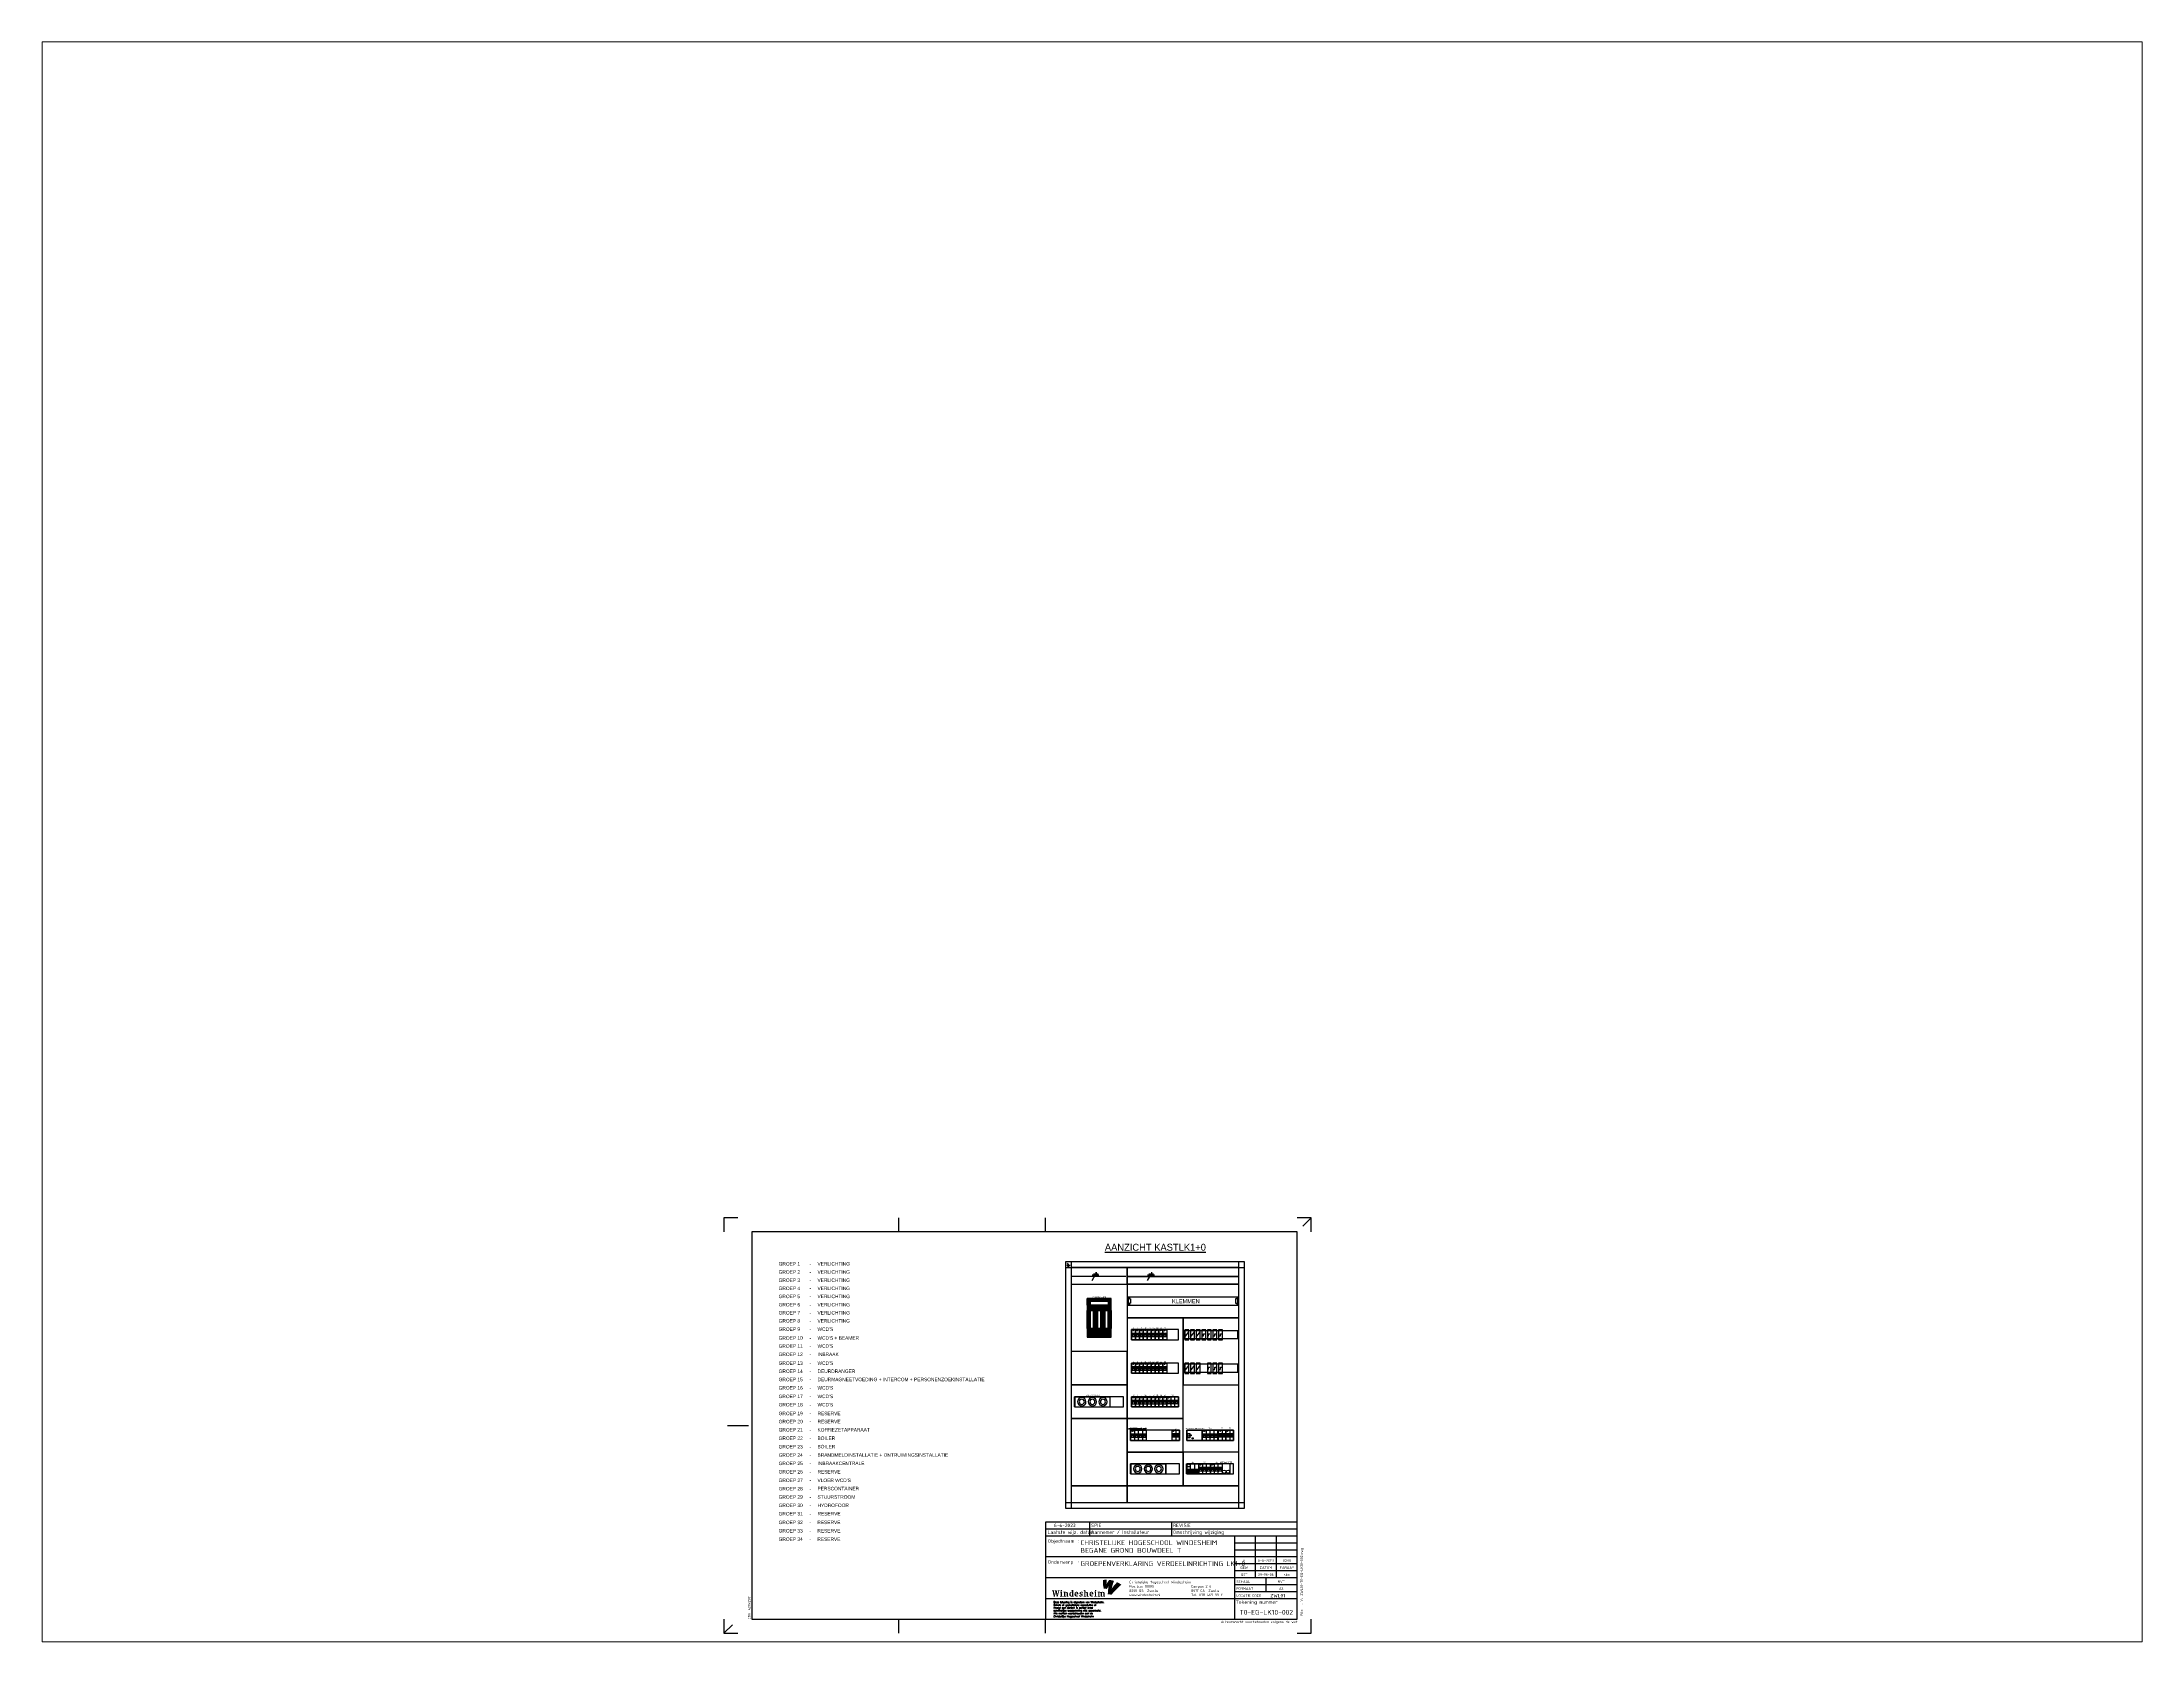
# Paper-space layout 'Layout1' of a CAD drawing. Header units: millimetres. Extents: x 27 to 240, y 20 to 183.
# The model-space entities are those that its viewports show. They can reach past a viewport. Long polylines and large blocks are cut down to what shows.
import ezdxf
from ezdxf.enums import TextEntityAlignment as Align

# ---------------------------------------------------------------- set-up
doc = ezdxf.new("R2010")
doc.units = ezdxf.units.MM
doc.layers.get('0').update_dxf_attribs({"linetype": 'CONTINUOUS'})
for name, color, linetype in [('00att018', 1, 'CONTINUOUS'), ('00att025', 2, 'CONTINUOUS'), ('00att035', 3, 'CONTINUOUS'), ('00att050', 4, 'CONTINUOUS'), ('00kad018', 1, 'CONTINUOUS'), ('00kad025', 2, 'CONTINUOUS'), ('00kad070', 5, 'CONTINUOUS'), ('BL$2----_KADER', 7, 'CONTINUOUS'), ('BL$4----_LOGO', 7, 'CONTINUOUS'), ('BL$4----_STEMPEL', 7, 'CONTINUOUS'), ('EL6-----', 7, 'CONTINUOUS'), ('KAST AANZICHT', 1, 'CONTINUOUS'), ('Kast-aanzicht', 1, 'CONTINUOUS'), ('LAAG_1', 160, 'CONTINUOUS')]:
    doc.layers.add(name, color=color, linetype=linetype)
doc.styles.add('BURO-035', font='BUROFONT.shx', dxfattribs={"height": 3.5})
doc.styles.add('BURO-050', font='BUROFONT.shx', dxfattribs={"height": 5})
doc.styles.add('EDU', font='ROMANS.SHX', dxfattribs={"height": 2.5})
doc.styles.add('GREEN', font='txt')
doc.styles.add('ISO', font='isocp.shx')
doc.styles.add('NOOTER', font='arial.ttf')
doc.styles.add('ROMANS', font='romans', dxfattribs={"height": 2})
doc.styles.get("Standard").update_dxf_attribs({"font": 'ISOCP'})

# ---------------------------------------------------------------- blocks, each defined once
blk = doc.blocks.new('a3-windesheim-hor')
at = {"layer": '00kad018', "color": 1}
for p, q in [((0, 297), (0, 287)), ((10, 297), (0, 297)), ((125, 287), (125, 297)), ((230, 287), (230, 297)), ((420, 297), (410, 297)), ((420, 297), (414, 291)), ((420, 287), (420, 297)), ((2.5, 148.5), (17.5, 148.5)), ((0, 10), (0, 0)), ((0, 0), (6, 6)), ((0, 0), (10, 0)), ((125, 0), (125, 10)), ((230, 0), (230, 10)), ((410, 0), (420, 0)), ((420, 0), (420, 10))]:
    blk.add_line(p, q, dxfattribs=at)
at = {"layer": '00kad070', "color": 5}
for p, q in [((20, 287), (20, 10)), ((410, 287), (20, 287)), ((410, 10), (410, 287)), ((20, 10), (410, 10))]:
    blk.add_line(p, q, dxfattribs=at)
at = {"layer": '00att018', "color": 1, "style": 'ISO'}
blk.add_text('afm. 420x297', height=1.8, rotation=90, dxfattribs=at).set_placement((19, 10))
blk.add_text('Auteursrecht voorbehouden volgens de wet', height=1.8, dxfattribs=at).set_placement((410.1, 7.2), align=Align.RIGHT)
blk = doc.blocks.new('AI9-BLK4')
at = {"layer": 'LAAG_1'}
h = blk.add_hatch(color=40, dxfattribs=at)
edge = h.paths.add_edge_path()
edge.add_spline(control_points=[(7.1, 7.2), (4.8, 4.7), (2.6, 2.6), (-0.7, -2.1), (0, 0.5), (1.3, 5.9), (2.6, 9), (0.7, 9.7), (-2.2, 10.3), (-4.1, 10.4), (-5.5, 8.8), (-7.5, 5.5), (-8.1, 4.4), (-8, 6.9), (-7.7, 9.3), (-7.6, 10.6), (-9.6, 10.7), (-11, 10.6), (-13.2, 10.3), (-13.3, 6), (-13.1, 2), (-12, -2), (-10.8, -2.1), (-7.6, -2.4), (-7.6, -2.4), (-7.1, -1.7), (-6.1, 0), (-5, 1.4), (-5.4, -0.9), (-5.9, -4.1), (-6.1, -7.2), (-6.1, -8.1), (-6.2, -9.1), (-6.2, -10.1), (-4.7, -10.2), (-1, -10.6), (-0.7, -10.6), (-0.7, -10.6), (-0.7, -10.6), (-0.7, -10.6), (-0.7, -10.6), (-0.7, -10.6), (-0.7, -10.6), (0.7, -8.8), (2.3, -7), (3.6, -5.5), (4.7, -4.4), (5.7, -3.3), (6.7, -2.4), (9.3, 0.1), (11.5, 2.1), (13.2, 3.5), (11, 5.1), (9.5, 6.1), (7.1, 7.2)], knot_values=[0, 0, 0, 0, 1, 1, 1, 2, 2, 2, 3, 3, 3, 4, 4, 4, 5, 5, 5, 6, 6, 6, 7, 7, 7, 8, 8, 8, 9, 9, 9, 10, 10, 10, 11, 11, 11, 12, 12, 12, 13, 13, 13, 14, 14, 14, 15, 15, 15, 16, 16, 16, 17, 17, 17, 18, 18, 18, 18], degree=3, periodic=0)
h = blk.add_hatch(color=154, dxfattribs=at)
edge = h.paths.add_edge_path()
edge.add_spline(control_points=[(-0.7, -10.6), (-0.7, -10.6), (-0.7, -10.6), (-0.7, -10.6), (-0.7, -10.6), (-0.7, -10.6), (-0.7, -10.6)], knot_values=[0, 0, 0, 0, 1, 1, 1, 2, 2, 2, 2], degree=3, periodic=0)
h = blk.add_hatch(color=154, dxfattribs=at)
edge = h.paths.add_edge_path()
edge.add_spline(control_points=[(-0.7, -10.6), (-0.7, -10.6), (-0.7, -10.6), (-0.7, -10.6), (-0.7, -10.6), (-0.7, -10.6), (-0.7, -10.6)], knot_values=[0, 0, 0, 0, 1, 1, 1, 2, 2, 2, 2], degree=3, periodic=0)
blk = doc.blocks.new('AI9-BLK3')
at = {"layer": 'LAAG_1'}
h = blk.add_hatch(color=154, dxfattribs=at)
edge = h.paths.add_edge_path()
edge.add_spline(control_points=[(-27.8, 3.2), (-27.8, 3.2), (-29.8, -4.7), (-29.8, -4.7), (-29.8, -4.7), (-31.2, -4.7), (-31.2, -4.7), (-31.2, -4.7), (-32.5, 1.8), (-32.5, 1.8), (-32.5, 1.8), (-33.9, -4.7), (-33.9, -4.7), (-33.9, -4.7), (-35.4, -4.7), (-35.4, -4.7), (-35.4, -4.7), (-37.2, 3.2), (-37.2, 3.2), (-37.2, 3.2), (-38, 3.2), (-38, 3.2), (-38, 3.2), (-38, 4.2), (-38, 4.2), (-38, 4.2), (-34.8, 4.2), (-34.8, 4.2), (-34.8, 4.2), (-34.8, 3.2), (-34.8, 3.2), (-34.8, 3.2), (-35.4, 3.2), (-35.4, 3.2), (-35.4, 3.2), (-34.4, -2.1), (-34.4, -2.1), (-34.4, -2.1), (-33.2, 3.3), (-33.2, 3.3), (-33.2, 3.3), (-33.7, 3.3), (-33.7, 3.3), (-33.7, 3.3), (-33.7, 4.2), (-33.7, 4.2), (-33.7, 4.2), (-31.3, 4.2), (-31.3, 4.2), (-31.3, 4.2), (-30.2, -2.1), (-30.2, -2.1), (-30.2, -2.1), (-29, 3.2), (-29, 3.2), (-29, 3.2), (-29.8, 3.2), (-29.8, 3.2), (-29.8, 3.2), (-29.8, 4.2), (-29.8, 4.2), (-29.8, 4.2), (-27.2, 4.2), (-27.2, 4.2), (-27.2, 4.2), (-27.2, 3.2), (-27.2, 3.2), (-27.2, 3.2), (-27.8, 3.2), (-27.8, 3.2)], knot_values=[0, 0, 0, 0, 1, 1, 1, 2, 2, 2, 3, 3, 3, 4, 4, 4, 5, 5, 5, 6, 6, 6, 7, 7, 7, 8, 8, 8, 9, 9, 9, 10, 10, 10, 11, 11, 11, 12, 12, 12, 13, 13, 13, 14, 14, 14, 15, 15, 15, 16, 16, 16, 17, 17, 17, 18, 18, 18, 19, 19, 19, 20, 20, 20, 21, 21, 21, 22, 22, 22, 23, 23, 23, 23], degree=3, periodic=0)
h = blk.add_hatch(color=154, dxfattribs=at)
edge = h.paths.add_edge_path()
edge.add_spline(control_points=[(-26.4, -4.7), (-26.4, -4.7), (-26.4, -3.9), (-26.4, -3.9), (-26.4, -3.9), (-25.5, -3.9), (-25.5, -3.9), (-25.5, -3.9), (-25.5, 1.2), (-25.5, 1.2), (-25.5, 1.2), (-26.4, 1.2), (-26.4, 1.2), (-26.4, 1.2), (-26.4, 2), (-26.4, 2), (-26.4, 2), (-23.8, 2), (-23.8, 2), (-23.8, 2), (-23.8, -3.9), (-23.8, -3.9), (-23.8, -3.9), (-22.9, -3.9), (-22.9, -3.9), (-22.9, -3.9), (-22.9, -4.7), (-22.9, -4.7), (-22.9, -4.7), (-26.4, -4.7), (-26.4, -4.7)], knot_values=[0, 0, 0, 0, 1, 1, 1, 2, 2, 2, 3, 3, 3, 4, 4, 4, 5, 5, 5, 6, 6, 6, 7, 7, 7, 8, 8, 8, 9, 9, 9, 10, 10, 10, 10], degree=3, periodic=0)
edge = h.paths.add_edge_path()
edge.add_spline(control_points=[(-24.7, 2.7), (-25.2, 2.7), (-25.7, 3.2), (-25.7, 3.7), (-25.7, 4.3), (-25.2, 4.8), (-24.7, 4.8), (-24.1, 4.8), (-23.6, 4.3), (-23.6, 3.7), (-23.6, 3.2), (-24.1, 2.7), (-24.7, 2.7)], knot_values=[0, 0, 0, 0, 1, 1, 1, 2, 2, 2, 3, 3, 3, 4, 4, 4, 4], degree=3, periodic=0)
h = blk.add_hatch(color=154, dxfattribs=at)
edge = h.paths.add_edge_path()
edge.add_spline(control_points=[(-17, -4.7), (-17, -4.7), (-17, -0.9), (-17, -0.9), (-17, -0.3), (-17.2, 0.2), (-17.5, 0.5), (-17.9, 0.9), (-18.3, 1.1), (-18.9, 1.1), (-19, 1.1), (-19, 1.1), (-19.1, 1.1), (-19.1, 1.1), (-19.1, -3.9), (-19.1, -3.9), (-19.1, -3.9), (-18.2, -3.9), (-18.2, -3.9), (-18.2, -3.9), (-18.2, -4.7), (-18.2, -4.7), (-18.2, -4.7), (-21.7, -4.7), (-21.7, -4.7), (-21.7, -4.7), (-21.7, -3.9), (-21.7, -3.9), (-21.7, -3.9), (-20.8, -3.9), (-20.8, -3.9), (-20.8, -3.9), (-20.8, 1.2), (-20.8, 1.2), (-20.8, 1.2), (-21.7, 1.2), (-21.7, 1.2), (-21.7, 1.2), (-21.7, 2), (-21.7, 2), (-21.7, 2), (-19.4, 2), (-19.4, 2), (-19.1, 2), (-18.9, 2), (-18.6, 2), (-17, 2), (-16.3, 1.9), (-15.9, 1.4), (-15.5, 1), (-15.3, 0.6), (-15.3, -0.2), (-15.3, -0.2), (-15.3, -3.9), (-15.3, -3.9), (-15.3, -3.9), (-14.5, -3.9), (-14.5, -3.9), (-14.5, -3.9), (-14.5, -4.7), (-14.5, -4.7), (-14.5, -4.7), (-17, -4.7), (-17, -4.7)], knot_values=[0, 0, 0, 0, 1, 1, 1, 2, 2, 2, 3, 3, 3, 4, 4, 4, 5, 5, 5, 6, 6, 6, 7, 7, 7, 8, 8, 8, 9, 9, 9, 10, 10, 10, 11, 11, 11, 12, 12, 12, 13, 13, 13, 14, 14, 14, 15, 15, 15, 16, 16, 16, 17, 17, 17, 18, 18, 18, 19, 19, 19, 20, 20, 20, 21, 21, 21, 21], degree=3, periodic=0)
h = blk.add_hatch(color=154, dxfattribs=at)
edge = h.paths.add_edge_path(flags=16)
edge.add_spline(control_points=[(-6.8, -4.7), (-6.8, -4.7), (-6.8, -3.9), (-6.8, -3.9), (-6.8, -3.9), (-7.6, -3.9), (-7.6, -3.9), (-7.6, -3.9), (-7.6, 4.5), (-7.6, 4.5), (-7.6, 4.5), (-10.2, 4.5), (-10.2, 4.5), (-10.2, 4.5), (-10.2, 3.6), (-10.2, 3.6), (-10.2, 3.6), (-9.3, 3.6), (-9.3, 3.6), (-9.3, 3.6), (-9.3, 2), (-9.3, 2), (-9.6, 2), (-9.8, 2), (-10.2, 2), (-11.9, 2), (-13.2, 0.7), (-13.2, -1.5), (-13.2, -3.8), (-12.3, -4.8), (-10.3, -4.8), (-9.9, -4.8), (-9.3, -4.7), (-9.1, -4.7), (-9.1, -4.7), (-6.8, -4.7), (-6.8, -4.7)], knot_values=[0, 0, 0, 0, 1, 1, 1, 2, 2, 2, 3, 3, 3, 4, 4, 4, 5, 5, 5, 6, 6, 6, 7, 7, 7, 8, 8, 8, 9, 9, 9, 10, 10, 10, 11, 11, 11, 12, 12, 12, 12], degree=3, periodic=0)
edge = h.paths.add_edge_path()
edge.add_spline(control_points=[(-9.3, -3.7), (-9.5, -3.8), (-9.6, -3.8), (-9.8, -3.8), (-10.8, -3.8), (-11.5, -3.1), (-11.5, -1.2), (-11.5, 0.4), (-10.9, 1.1), (-10, 1.1), (-9.7, 1.1), (-9.5, 1), (-9.3, 1), (-9.3, 1), (-9.3, -3.7), (-9.3, -3.7)], knot_values=[0, 0, 0, 0, 1, 1, 1, 2, 2, 2, 3, 3, 3, 4, 4, 4, 5, 5, 5, 5], degree=3, periodic=0)
h = blk.add_hatch(color=154, dxfattribs=at)
edge = h.paths.add_edge_path(flags=16)
edge.add_spline(control_points=[(-0.4, -1.4), (-0.4, 1), (-1.2, 2.1), (-3, 2.1), (-4.8, 2.1), (-5.9, 0.7), (-5.9, -1.4), (-5.9, -3.6), (-4.8, -4.8), (-2.7, -4.8), (-1.9, -4.8), (-1.2, -4.6), (-0.7, -4.4), (-0.7, -4.4), (-0.7, -3.5), (-0.7, -3.5), (-1.2, -3.6), (-1.6, -3.6), (-2, -3.6), (-3.4, -3.6), (-4.2, -2.5), (-4.2, -1.4), (-4.2, -1.4), (-0.4, -1.4), (-0.4, -1.4)], knot_values=[0, 0, 0, 0, 1, 1, 1, 2, 2, 2, 3, 3, 3, 4, 4, 4, 5, 5, 5, 6, 6, 6, 7, 7, 7, 8, 8, 8, 8], degree=3, periodic=0)
edge = h.paths.add_edge_path()
edge.add_spline(control_points=[(-2.2, -0.5), (-2.2, -0.5), (-4.2, -0.5), (-4.2, -0.5), (-4.2, 0.5), (-3.8, 1.1), (-3.2, 1.1), (-2.6, 1.1), (-2.2, 0.6), (-2.2, -0.5)], knot_values=[0, 0, 0, 0, 1, 1, 1, 2, 2, 2, 3, 3, 3, 3], degree=3, periodic=0)
h = blk.add_hatch(color=154, dxfattribs=at)
edge = h.paths.add_edge_path()
edge.add_spline(control_points=[(3.2, -4.8), (2.4, -4.8), (1.5, -4.6), (1.3, -4.5), (1.3, -4.5), (1.3, -2.7), (1.3, -2.7), (1.3, -2.7), (2.3, -2.7), (2.3, -2.7), (2.3, -2.7), (2.3, -3.6), (2.3, -3.6), (2.6, -3.7), (2.9, -3.8), (3.3, -3.8), (4.1, -3.8), (4.5, -3.5), (4.5, -3), (4.5, -2.5), (4.1, -2.3), (3.5, -2.1), (3.5, -2.1), (2.7, -1.8), (2.7, -1.8), (1.8, -1.5), (1.3, -1), (1.3, 0.1), (1.3, 1.2), (2.3, 2.1), (3.9, 2.1), (4.6, 2.1), (5.3, 2), (5.7, 1.9), (5.7, 1.9), (5.7, 0), (5.7, 0), (5.7, 0), (4.7, 0), (4.7, 0), (4.7, 0), (4.7, 1), (4.7, 1), (4.4, 1.1), (4.2, 1.1), (3.9, 1.1), (3.2, 1.1), (2.8, 0.8), (2.8, 0.4), (2.8, 0), (3, -0.2), (3.6, -0.4), (3.6, -0.4), (4.4, -0.7), (4.4, -0.7), (5.4, -1), (6, -1.6), (6, -2.6), (6, -4), (4.8, -4.8), (3.2, -4.8)], knot_values=[0, 0, 0, 0, 1, 1, 1, 2, 2, 2, 3, 3, 3, 4, 4, 4, 5, 5, 5, 6, 6, 6, 7, 7, 7, 8, 8, 8, 9, 9, 9, 10, 10, 10, 11, 11, 11, 12, 12, 12, 13, 13, 13, 14, 14, 14, 15, 15, 15, 16, 16, 16, 17, 17, 17, 18, 18, 18, 19, 19, 19, 20, 20, 20, 20], degree=3, periodic=0)
h = blk.add_hatch(color=154, dxfattribs=at)
edge = h.paths.add_edge_path()
edge.add_spline(control_points=[(11.8, -4.7), (11.8, -4.7), (11.8, -1), (11.8, -1), (11.8, -0.3), (11.7, 0.2), (11.3, 0.5), (10.9, 0.9), (10.5, 1.1), (10, 1.1), (9.9, 1.1), (9.8, 1.1), (9.7, 1.1), (9.7, 1.1), (9.7, -3.9), (9.7, -3.9), (9.7, -3.9), (10.6, -3.9), (10.6, -3.9), (10.6, -3.9), (10.6, -4.7), (10.6, -4.7), (10.6, -4.7), (7.1, -4.7), (7.1, -4.7), (7.1, -4.7), (7.1, -3.9), (7.1, -3.9), (7.1, -3.9), (8, -3.9), (8, -3.9), (8, -3.9), (8, 3.6), (8, 3.6), (8, 3.6), (7.2, 3.6), (7.2, 3.6), (7.2, 3.6), (7.2, 4.5), (7.2, 4.5), (7.2, 4.5), (9.7, 4.5), (9.7, 4.5), (9.7, 4.5), (9.7, 2), (9.7, 2), (9.9, 2), (10.2, 2), (10.5, 2), (11.9, 2), (12.5, 1.8), (13, 1.4), (13.4, 1), (13.5, 0.5), (13.5, -0.2), (13.5, -0.2), (13.5, -3.9), (13.5, -3.9), (13.5, -3.9), (14.3, -3.9), (14.3, -3.9), (14.3, -3.9), (14.3, -4.7), (14.3, -4.7), (14.3, -4.7), (11.8, -4.7), (11.8, -4.7)], knot_values=[0, 0, 0, 0, 1, 1, 1, 2, 2, 2, 3, 3, 3, 4, 4, 4, 5, 5, 5, 6, 6, 6, 7, 7, 7, 8, 8, 8, 9, 9, 9, 10, 10, 10, 11, 11, 11, 12, 12, 12, 13, 13, 13, 14, 14, 14, 15, 15, 15, 16, 16, 16, 17, 17, 17, 18, 18, 18, 19, 19, 19, 20, 20, 20, 21, 21, 21, 22, 22, 22, 22], degree=3, periodic=0)
h = blk.add_hatch(color=154, dxfattribs=at)
edge = h.paths.add_edge_path(flags=16)
edge.add_spline(control_points=[(21.1, -1.4), (21.1, 1), (20.4, 2.1), (18.5, 2.1), (16.7, 2.1), (15.6, 0.7), (15.6, -1.4), (15.6, -3.6), (16.8, -4.8), (18.9, -4.8), (19.6, -4.8), (20.3, -4.6), (20.8, -4.4), (20.8, -4.4), (20.8, -3.5), (20.8, -3.5), (20.4, -3.6), (19.9, -3.6), (19.5, -3.6), (18.1, -3.6), (17.3, -2.5), (17.3, -1.4), (17.3, -1.4), (21.1, -1.4), (21.1, -1.4)], knot_values=[0, 0, 0, 0, 1, 1, 1, 2, 2, 2, 3, 3, 3, 4, 4, 4, 5, 5, 5, 6, 6, 6, 7, 7, 7, 8, 8, 8, 8], degree=3, periodic=0)
edge = h.paths.add_edge_path()
edge.add_spline(control_points=[(19.3, -0.5), (19.3, -0.5), (17.3, -0.5), (17.3, -0.5), (17.3, 0.5), (17.8, 1.1), (18.4, 1.1), (18.9, 1.1), (19.3, 0.6), (19.3, -0.5)], knot_values=[0, 0, 0, 0, 1, 1, 1, 2, 2, 2, 3, 3, 3, 3], degree=3, periodic=0)
h = blk.add_hatch(color=154, dxfattribs=at)
edge = h.paths.add_edge_path()
edge.add_spline(control_points=[(22.5, -4.7), (22.5, -4.7), (22.5, -3.9), (22.5, -3.9), (22.5, -3.9), (23.4, -3.9), (23.4, -3.9), (23.4, -3.9), (23.4, 1.2), (23.4, 1.2), (23.4, 1.2), (22.5, 1.2), (22.5, 1.2), (22.5, 1.2), (22.5, 2), (22.5, 2), (22.5, 2), (25.1, 2), (25.1, 2), (25.1, 2), (25.1, -3.9), (25.1, -3.9), (25.1, -3.9), (26, -3.9), (26, -3.9), (26, -3.9), (26, -4.7), (26, -4.7), (26, -4.7), (22.5, -4.7), (22.5, -4.7)], knot_values=[0, 0, 0, 0, 1, 1, 1, 2, 2, 2, 3, 3, 3, 4, 4, 4, 5, 5, 5, 6, 6, 6, 7, 7, 7, 8, 8, 8, 9, 9, 9, 10, 10, 10, 10], degree=3, periodic=0)
edge = h.paths.add_edge_path()
edge.add_spline(control_points=[(24.2, 2.7), (23.6, 2.7), (23.2, 3.2), (23.2, 3.7), (23.2, 4.3), (23.6, 4.8), (24.2, 4.8), (24.8, 4.8), (25.3, 4.3), (25.3, 3.7), (25.3, 3.2), (24.8, 2.7), (24.2, 2.7)], knot_values=[0, 0, 0, 0, 1, 1, 1, 2, 2, 2, 3, 3, 3, 4, 4, 4, 4], degree=3, periodic=0)
h = blk.add_hatch(color=154, dxfattribs=at)
edge = h.paths.add_edge_path()
edge.add_spline(control_points=[(35.5, -4.7), (35.5, -4.7), (35.5, -0.9), (35.5, -0.9), (35.5, -0.3), (35.3, 0.2), (35, 0.5), (34.7, 0.9), (34.2, 1.1), (33.5, 1.1), (33.4, 1.1), (33.3, 1), (33.2, 1), (33.4, 0.8), (33.5, 0.3), (33.5, -0.1), (33.5, -0.1), (33.5, -3.9), (33.5, -3.9), (33.5, -3.9), (34.3, -3.9), (34.3, -3.9), (34.3, -3.9), (34.3, -4.7), (34.3, -4.7), (34.3, -4.7), (31.8, -4.7), (31.8, -4.7), (31.8, -4.7), (31.8, -0.9), (31.8, -0.9), (31.8, -0.2), (31.6, 0.2), (31.3, 0.5), (30.9, 0.9), (30.5, 1.1), (30, 1.1), (30, 1.1), (29.9, 1.1), (29.8, 1.1), (29.8, 1.1), (29.8, -3.9), (29.8, -3.9), (29.8, -3.9), (30.6, -3.9), (30.6, -3.9), (30.6, -3.9), (30.6, -4.7), (30.6, -4.7), (30.6, -4.7), (27.2, -4.7), (27.2, -4.7), (27.2, -4.7), (27.2, -3.9), (27.2, -3.9), (27.2, -3.9), (28.1, -3.9), (28.1, -3.9), (28.1, -3.9), (28.1, 1.2), (28.1, 1.2), (28.1, 1.2), (27.2, 1.2), (27.2, 1.2), (27.2, 1.2), (27.2, 2), (27.2, 2), (27.2, 2), (29.6, 2), (29.6, 2), (29.9, 2), (30.2, 2), (30.4, 2), (31.4, 2), (31.9, 1.9), (32.5, 1.7), (33, 1.9), (33.7, 2), (34.5, 2), (35.6, 2), (36.3, 1.8), (36.7, 1.4), (37.1, 1), (37.2, 0.5), (37.2, -0.1), (37.2, -0.1), (37.2, -3.9), (37.2, -3.9), (37.2, -3.9), (38, -3.9), (38, -3.9), (38, -3.9), (38, -4.7), (38, -4.7), (38, -4.7), (35.5, -4.7), (35.5, -4.7)], knot_values=[0, 0, 0, 0, 1, 1, 1, 2, 2, 2, 3, 3, 3, 4, 4, 4, 5, 5, 5, 6, 6, 6, 7, 7, 7, 8, 8, 8, 9, 9, 9, 10, 10, 10, 11, 11, 11, 12, 12, 12, 13, 13, 13, 14, 14, 14, 15, 15, 15, 16, 16, 16, 17, 17, 17, 18, 18, 18, 19, 19, 19, 20, 20, 20, 21, 21, 21, 22, 22, 22, 23, 23, 23, 24, 24, 24, 25, 25, 25, 26, 26, 26, 27, 27, 27, 28, 28, 28, 29, 29, 29, 30, 30, 30, 31, 31, 31, 32, 32, 32, 32], degree=3, periodic=0)
blk = doc.blocks.new('AI9-BLK2')
at = {"layer": 'LAAG_1', "color": 7}
for name, p in [('AI9-BLK4', (36.4, 1.4)), ('AI9-BLK3', (-11.6, -7.2))]:
    blk.add_blockref(name, p, dxfattribs=at)
blk = doc.blocks.new('CHW_ONDERHOEK')
at = {"layer": '00kad025', "color": 2}
for p, q in [((-190, 79.5), (-190, 69.5)), ((-10, 79.5), (-190, 79.5)), ((-158.5, 79.5), (-158.5, 69.5)), ((-100, 79.5), (-100, 69.5)), ((-10, 74.5), (-190, 74.5)), ((-10, 64.5), (-55, 64.5)), ((-40, 69.5), (-40, 39.5)), ((-25, 69.5), (-25, 39.5)), ((-10, 59.5), (-55, 59.5)), ((-10, 54.5), (-55, 54.5)), ((-10, 49.5), (-55, 49.5)), ((-32.5, 39.5), (-32.5, 34.5)), ((-32.5, 34.5), (-32.5, 29.5))]:
    blk.add_line(p, q, dxfattribs=at)
at = {"layer": '00kad070', "color": 5}
for p, q in [((-10, 69.5), (-190, 69.5)), ((-190, 69.5), (-190, 10)), ((-55, 69.5), (-55, 10)), ((-55, 54.5), (-190, 54.5)), ((-10, 39.5), (-190, 39.5)), ((-10, 44.5), (-55, 44.5)), ((-10, 34.5), (-55, 34.5)), ((-55, 24.5), (-190, 24.5)), ((-10, 29.5), (-55, 29.5)), ((-10, 24.5), (-55, 24.5))]:
    blk.add_line(p, q, dxfattribs=at)
at = {"layer": 'LAAG_1', "color": 7, "xscale": 0.5, "yscale": 0.5, "zscale": 0.5}
blk.add_blockref('AI9-BLK2', (-160.6, 32.2), dxfattribs=at)
at = {"layer": '00att018', "color": 1, "style": 'ISO'}
for s, p in [('GEW', (-48, 46)), ('DATUM', (-32.5, 46)), ('PARAAF', (-17.5, 46)), ('GET', (-48, 41))]:
    blk.add_text(s, height=1.8, dxfattribs=at).set_placement(p, align=Align.CENTER)
for s, p in [('SCHAAL', (-53.5, 36)), ('FORMAAT', (-53.5, 31))]:
    blk.add_text(s, height=1.8, dxfattribs=at).set_placement(p)
at = {"layer": '00att018', "color": 1, "linetype": 'Continuous', "style": 'EDU'}
for s, p in [('Deze tekening is eigendom van Windesheim.', (-184.2, 21.6)), ('Gehele of gedeeltelijke reproduktie of', (-184.2, 19.6)), ('inzage aan derden is zonder onze', (-184.2, 17.6)), ('schriftelijke toestemming niet geoorloofd.', (-184.2, 15.6)), ('Alle rechten voorbehouden aan de', (-184.2, 13.6)), ('Christelijke Hogeschool Windesheim', (-184.2, 11.4))]:
    blk.add_text(s, height=1.2, dxfattribs=at).set_placement(p)
at = {"layer": '00att018', "color": 1, "style": 'ISO', "width": 0.9}
blk.add_text('....\\\\', height=1.8, rotation=90, dxfattribs=at).set_placement((-6, 20.5))
at = {"layer": '00att018', "color": 1, "style": 'ISO'}
blk.add_text('File:', height=1.8, rotation=90, dxfattribs=at).set_placement((-6, 12.5))
for tag, p in [('WZ_CODED', (-48, 66.1)), ('WZ_CODEC', (-48, 61.1)), ('WZ_DATUMD', (-32.5, 66.1)), ('WZ_DATUMC', (-32.5, 61.1)), ('WZ_WZGOEDD', (-17.5, 66.1)), ('WZ_WZGOEDC', (-17.5, 61.1)), ('WZ_CODEA', (-48, 51.1)), ('WZ_CODEB', (-48, 56.1)), ('WZ_DATUMB', (-32.5, 56.1)), ('WZ_DATUMA', (-32.5, 51.1)), ('WZ_WZGOEDB', (-17.5, 56.1)), ('WZ_WZGOEDA', (-17.5, 51.1)), ('TKDATCREAT', (-32.5, 41)), ('TKFORMAAT', (-21.5, 31)), ('TKSCHAAL', (-21.5, 36)), ('TKINIT', (-17.5, 41))]:
    blk.add_attdef(tag, text='', height=1.8, dxfattribs=at).set_placement(p, align=Align.CENTER)
blk.add_attdef('DWGNAME', (-6, 26.9), '', height=1.8, rotation=90, dxfattribs=at)
at = {"layer": '00att025', "color": 2, "style": 'ISO'}
for s, p in [('Objectnaam', (-188.5, 64.7)), ('Onderwerp', (-188.5, 49.7)), ('Tekening nummer', (-54, 21))]:
    blk.add_text(s, height=2.5, dxfattribs=at).set_placement(p)
at = {"layer": '00att025', "style": 'ISO'}
for p in [(-167, 64.7), (-167, 49.8)]:
    blk.add_text(':', height=2.5, dxfattribs=at).set_placement(p)
at = {"layer": '00att025', "color": 1, "style": 'ISO'}
blk.add_text('LOCATIE CODE :', height=1.8, dxfattribs=at).set_placement((-53.5, 26))
at = {"layer": '00att025', "color": 2, "style": 'ISO'}
for tag, p in [('WZ_DATUM', (-184, 75.9)), ('WZ_AANNEMER_INSTALATEUR', (-157.5, 75.9)), ('WZ_OMSCHR', (-99, 75.9))]:
    blk.add_attdef(tag, p, '', height=2.5, dxfattribs=at)
at = {"layer": '00att025', "color": 3, "style": 'ISO'}
blk.add_attdef('TKVRIJ2', text='', height=2.5, dxfattribs=at).set_placement((-24, 25.6), align=Align.CENTER)
at = {"layer": '00att035', "color": 3, "style": 'ISO'}
for s, p in [('Laatste wijz. datum', (-188.5, 71)), ('Aannemer / Installateur', (-157.5, 71)), ('Omschrijving wijziging', (-99, 71))]:
    blk.add_text(s, height=2.5, dxfattribs=at).set_placement(p)
for tag, p in [('TK1OMSCHR', (-165.1, 57.5)), ('PROMSCHR', (-165.1, 63)), ('TK2OMSCHR', (-165.1, 48)), ('TKVRIJ1', (-165.1, 42.5))]:
    blk.add_attdef(tag, p, '', height=3.5, dxfattribs=at)
at = {"layer": '00att050', "color": 4, "style": 'ISO'}
blk.add_attdef('TKFASE', text='', height=5, dxfattribs=at).set_placement((-14.5, 82), align=Align.RIGHT)
blk.add_attdef('TKTEKNR', text='', height=3.5, dxfattribs=at).set_placement((-32.2, 13.2), align=Align.CENTER)
at = {"layer": 'BL$4----_LOGO', "color": 1, "style": 'ISO'}
for s, p in [('Christelijke Hogeschool Windesheim', (-130.2, 35.7)), ('Postbus 10090', (-130.2, 32.6)), ('8000 GB  Zwolle', (-130.2, 29.5)), ('Campus 2-6', (-85.9, 32.6)), ('8017 CA  Zwolle', (-85.9, 29.5)), ('www.windesheim.nl', (-130.2, 26.5)), ('Tel. 038 469 99 11', (-85.9, 26.5))]:
    blk.add_text(s, height=1.8, dxfattribs=at).set_placement(p)
blk = doc.blocks.new('HAG08')
at = {"color": 0}
for p, q in [((-16.5, -3.5), (-16.5, -0.8)), ((-16.5, -0.8), (-16.5, -0.8)), ((-16.5, -2.6), (-15.6, -1.7)), ((-15.6, -1.7), (-15.2, -1.7)), ((-15.2, -1.7), (-14.7, -2.2)), ((-14.7, -2.2), (-14.7, -3.5)), ((-14.7, -3.5), (-14.7, -3.5)), ((-13.8, -2.2), (-13.4, -1.7)), ((-13.8, -3.1), (-13.8, -2.2)), ((-13.4, -3.5), (-13.8, -3.1)), ((-13.4, -1.7), (-13, -1.7)), ((-13, -3.5), (-13.4, -3.5)), ((-13, -1.7), (-12.5, -2.2)), ((-12.5, -3.1), (-13, -3.5)), ((-12.5, -2.2), (-12.5, -3.1)), ((-12.5, -3.1), (-12.1, -3.5)), ((-12.1, -3.5), (-12.1, -3.5)), ((-10.2, -18.8), (-12, -18.8)), ((-12, -18.8), (-12, -21.5)), ((-12, -21.5), (-10.2, -21.5)), ((-12, -21.5), (-12, -21.5)), ((-10.7, -1.7), (-11.2, -2.2)), ((-11.2, -2.2), (-11.2, -3.1)), ((-11.2, -3.1), (-10.7, -3.5)), ((-11.2, -3.9), (-10.7, -4.4)), ((-9.9, -1.7), (-10.7, -1.7)), ((-10.7, -3.5), (-9.4, -3.5)), ((-10.7, -4.4), (-9.9, -4.4)), ((-10.2, -21.5), (-10.2, -18.8)), ((-9.4, -2.2), (-9.9, -1.7)), ((-9.9, -4.4), (-9.4, -3.9)), ((-9.4, -3.9), (-9.4, -2.2)), ((-9.4, -3.5), (-9.4, -3.5)), ((-9.3, -21.5), (-9.3, -18.8)), ((-9.3, -18.8), (-7.6, -18.8)), ((-9.3, -20.2), (-8.5, -20.2)), ((-8.1, -1.7), (-8.5, -2.2)), ((-8.5, -2.2), (-8.5, -3.1)), ((-8.5, -2.6), (-7.2, -2.6)), ((-8.5, -3.1), (-8.1, -3.5)), ((-8.5, -20.2), (-8.5, -20.2)), ((-7.2, -1.7), (-8.1, -1.7)), ((-8.1, -3.5), (-7.2, -3.5)), ((-7.6, -18.8), (-7.6, -18.8)), ((-6.8, -2.2), (-7.2, -1.7)), ((-7.2, -2.6), (-6.8, -2.2)), ((-7.2, -3.5), (-7.2, -3.5)), ((-6.7, -21.5), (-6.7, -18.8)), ((-6.7, -18.8), (-4.9, -18.8)), ((-6.7, -20.2), (-5.8, -20.2)), ((-5.9, -1.7), (-5.9, -3.5)), ((-5.9, -2.6), (-5, -1.7)), ((-5.9, -3.5), (-5.9, -3.5)), ((-5.8, -20.2), (-5.8, -20.2)), ((-5, -1.7), (-4.6, -1.7)), ((-4.9, -18.8), (-4.9, -18.8)), ((-4.6, -1.7), (-4.1, -2.2)), ((-4.1, -2.2), (-4.1, -2.2))]:
    blk.add_line(p, q, dxfattribs=at)
for points in [[(-17.5, -45), (-17.5, 0), (0, 0), (0, -45)], [(-16.5, -29.5), (-16.5, -15.5), (-14.5, -15.5), (-14.5, -29.5)], [(-14.5, -17.5), (-14.5, -15.5), (-3, -15.5), (-3, -17.5)], [(-14.5, -32.5), (-14.5, -23.5), (-3, -23.5), (-3, -32.5)], [(-3, -29.5), (-3, -15.5), (-1, -15.5), (-1, -29.5)]]:
    blk.add_lwpolyline(points, close=True, dxfattribs=at)
blk = doc.blocks.new('HAG07')
at = {"color": 0}
for p, q in [((0.2, 8.9), (0.2, 9.4)), ((0.2, 9.4), (0.2, 9.4)), ((0.2, 9), (0.4, 9.2)), ((0.4, 9.2), (0.5, 9.2)), ((0.5, 9.2), (0.6, 9.1)), ((0.6, 9.1), (0.6, 8.9)), ((0.6, 8.9), (0.6, 8.9)), ((0.8, 9.1), (0.9, 9.2)), ((0.8, 8.9), (0.8, 9.1)), ((0.9, 8.9), (0.8, 8.9)), ((0.9, 9.2), (1, 9.2)), ((1, 8.9), (0.9, 8.9)), ((1, 9.2), (1.1, 9.1)), ((1.1, 8.9), (1, 8.9)), ((1.1, 9.1), (1.1, 8.9)), ((1.1, 8.9), (1.2, 8.9)), ((1.2, 8.9), (1.2, 8.9)), ((1.6, 5.6), (1.2, 5.6)), ((1.2, 5.6), (1.2, 5)), ((1.2, 5), (1.6, 5)), ((1.2, 5), (1.2, 5)), ((1.6, 9.2), (1.4, 9.2)), ((1.4, 9.2), (1.4, 9.1)), ((1.4, 9.1), (1.4, 8.9)), ((1.4, 8.9), (1.4, 8.9)), ((1.4, 8.9), (1.7, 8.9)), ((1.4, 8.8), (1.4, 8.7)), ((1.4, 8.7), (1.6, 8.7)), ((1.7, 9.1), (1.6, 9.2)), ((1.6, 8.7), (1.7, 8.8)), ((1.6, 5), (1.6, 5.6)), ((1.7, 8.8), (1.7, 9.1)), ((1.7, 8.9), (1.7, 8.9)), ((1.7, 5), (1.7, 5.6)), ((1.7, 5.6), (2.1, 5.6)), ((1.7, 5.3), (1.9, 5.3)), ((2, 9.2), (1.9, 9.1)), ((1.9, 9.1), (1.9, 8.9)), ((1.9, 9), (2.2, 9)), ((1.9, 8.9), (2, 8.9)), ((1.9, 5.3), (1.9, 5.3)), ((2.2, 9.2), (2, 9.2)), ((2, 8.9), (2.2, 8.9)), ((2.1, 5.6), (2.1, 5.6)), ((2.3, 9.1), (2.2, 9.2)), ((2.2, 9), (2.3, 9.1)), ((2.2, 8.9), (2.2, 8.9)), ((2.3, 5), (2.3, 5.6)), ((2.3, 5.6), (2.7, 5.6)), ((2.3, 5.3), (2.5, 5.3)), ((2.5, 9.2), (2.5, 8.9)), ((2.5, 9), (2.7, 9.2)), ((2.5, 8.9), (2.5, 8.9)), ((2.5, 5.3), (2.5, 5.3)), ((2.7, 9.2), (2.8, 9.2)), ((2.7, 5.6), (2.7, 5.6)), ((2.8, 9.2), (2.9, 9.1)), ((2.9, 9.1), (2.9, 9.1)), ((3.1, 2.7), (4.4, 2.7)), ((3.5, 3.3), (3.9, 3.3)), ((3.7, 9.6), (3.7, 9.1)), ((3.7, 8.8), (3.7, 0)), ((5.3, 5.6), (4.9, 5.6)), ((4.9, 5.6), (4.9, 5)), ((4.9, 5), (5.3, 5)), ((4.9, 5), (4.9, 5)), ((5.3, 5), (5.3, 5.6)), ((5.5, 5), (5.5, 5.6)), ((5.5, 5.6), (5.9, 5.6)), ((5.5, 5.3), (5.7, 5.3)), ((5.7, 5.3), (5.7, 5.3)), ((5.9, 5.6), (5.9, 5.6)), ((6, 5), (6, 5.6)), ((6, 5.6), (6.4, 5.6)), ((6, 5.3), (6.2, 5.3)), ((6.2, 5.3), (6.2, 5.3)), ((6.4, 5.6), (6.4, 5.6)), ((6.8, 2.7), (8.1, 2.7)), ((7.3, 3.3), (7.7, 3.3)), ((7.5, 9.1), (7.5, 9.6)), ((7.5, 0), (7.5, 8.8)), ((9, 5.6), (8.6, 5.6)), ((8.6, 5.6), (8.6, 5)), ((8.6, 5), (9, 5)), ((8.6, 5), (8.6, 5)), ((9, 5), (9, 5.6)), ((9.2, 5), (9.2, 5.6)), ((9.2, 5.6), (9.6, 5.6)), ((9.2, 5.3), (9.4, 5.3)), ((9.4, 5.3), (9.4, 5.3)), ((9.6, 5.6), (9.6, 5.6)), ((9.8, 5), (9.8, 5.6)), ((9.8, 5.6), (10.1, 5.6)), ((9.8, 5.3), (10, 5.3)), ((10, 5.3), (10, 5.3)), ((10.1, 5.6), (10.1, 5.6)), ((10.6, 2.7), (11.2, 2.7)), ((11, 3.3), (11.2, 3.3))]:
    blk.add_line(p, q, dxfattribs=at)
for points in [[(0, 0), (0, 9.6), (11.2, 9.6), (11.2, 0)], [(0.2, 3.3), (0.2, 6.3), (0.6, 6.3), (0.6, 3.3)], [(0.6, 5.9), (0.6, 6.3), (3.1, 6.3), (3.1, 5.9)], [(0.6, 2.7), (0.6, 4.6), (3.1, 4.6), (3.1, 2.7)], [(3.1, 3.3), (3.1, 6.3), (3.5, 6.3), (3.5, 3.3)], [(3.9, 3.3), (3.9, 6.3), (4.4, 6.3), (4.4, 3.3)], [(4.4, 5.9), (4.4, 6.3), (6.8, 6.3), (6.8, 5.9)], [(4.4, 2.7), (4.4, 4.6), (6.8, 4.6), (6.8, 2.7)], [(6.8, 3.3), (6.8, 6.3), (7.3, 6.3), (7.3, 3.3)], [(7.7, 3.3), (7.7, 6.3), (8.1, 6.3), (8.1, 3.3)], [(8.1, 5.9), (8.1, 6.3), (10.6, 6.3), (10.6, 5.9)], [(8.1, 2.7), (8.1, 4.6), (10.6, 4.6), (10.6, 2.7)], [(10.6, 3.3), (10.6, 6.3), (11, 6.3), (11, 3.3)]]:
    blk.add_lwpolyline(points, close=True, dxfattribs=at)
at = {"color": 0, "const_width": 0.256}
blk.add_lwpolyline([(3.7, 9), (11.1, 9)], dxfattribs=at)
blk = doc.blocks.new('HAG09')
at = {"color": 0}
for p, q in [((-52.5, 0), (-52.5, -2.4)), ((-35, -2.4), (-35, 0)), ((-17.5, 0), (-17.5, -2.4)), ((-69, -3.5), (-69, -0.8)), ((-69, -0.8), (-69, -0.8)), ((-69, -2.6), (-68.1, -1.7)), ((-68.1, -1.7), (-67.6, -1.7)), ((-67.6, -1.7), (-67.2, -2.2)), ((-67.2, -2.2), (-67.2, -3.5)), ((-67.2, -3.5), (-67.2, -3.5)), ((-66.3, -2.2), (-65.9, -1.7)), ((-66.3, -3.1), (-66.3, -2.2)), ((-65.9, -3.5), (-66.3, -3.1)), ((-65.9, -1.7), (-65.4, -1.7)), ((-65.4, -3.5), (-65.9, -3.5)), ((-65.4, -1.7), (-65, -2.2)), ((-65, -3.1), (-65.4, -3.5)), ((-65, -2.2), (-65, -3.1)), ((-65, -3.1), (-64.6, -3.5)), ((-64.6, -3.5), (-64.6, -3.5)), ((-62.7, -18.8), (-64.5, -18.8)), ((-64.5, -18.8), (-64.5, -21.5)), ((-64.5, -21.5), (-62.7, -21.5)), ((-64.5, -21.5), (-64.5, -21.5)), ((-63.2, -1.7), (-63.7, -2.2)), ((-63.7, -2.2), (-63.7, -3.1)), ((-63.7, -3.1), (-63.2, -3.5)), ((-63.7, -3.9), (-63.2, -4.4)), ((-62.3, -1.7), (-63.2, -1.7)), ((-63.2, -3.5), (-61.9, -3.5)), ((-63.2, -4.4), (-62.3, -4.4)), ((-62.7, -21.5), (-62.7, -18.8)), ((-61.9, -2.2), (-62.3, -1.7)), ((-62.3, -4.4), (-61.9, -3.9)), ((-61.9, -3.9), (-61.9, -2.2)), ((-61.9, -3.5), (-61.9, -3.5)), ((-61.8, -21.5), (-61.8, -18.8)), ((-61.8, -18.8), (-60.1, -18.8)), ((-61.8, -20.2), (-60.9, -20.2)), ((-60.6, -1.7), (-61, -2.2)), ((-61, -2.2), (-61, -3.1)), ((-61, -2.6), (-59.7, -2.6)), ((-61, -3.1), (-60.6, -3.5)), ((-60.9, -20.2), (-60.9, -20.2)), ((-59.7, -1.7), (-60.6, -1.7)), ((-60.6, -3.5), (-59.7, -3.5)), ((-60.1, -18.8), (-60.1, -18.8)), ((-59.2, -2.2), (-59.7, -1.7)), ((-59.7, -2.6), (-59.2, -2.2)), ((-59.7, -3.5), (-59.7, -3.5)), ((-59.2, -21.5), (-59.2, -18.8)), ((-59.2, -18.8), (-57.4, -18.8)), ((-59.2, -20.2), (-58.3, -20.2)), ((-58.4, -1.7), (-58.4, -3.5)), ((-58.4, -2.6), (-57.5, -1.7)), ((-58.4, -3.5), (-58.4, -3.5)), ((-58.3, -20.2), (-58.3, -20.2)), ((-57.5, -1.7), (-57, -1.7)), ((-57.4, -18.8), (-57.4, -18.8)), ((-57, -1.7), (-56.6, -2.2)), ((-56.6, -2.2), (-56.6, -2.2)), ((-55.5, -32.5), (-49.5, -32.5)), ((-53.5, -29.5), (-51.5, -29.5)), ((-52.5, -3.6), (-52.5, -45)), ((-45.2, -18.8), (-47, -18.8)), ((-47, -18.8), (-47, -21.5)), ((-47, -21.5), (-45.2, -21.5)), ((-47, -21.5), (-47, -21.5)), ((-45.2, -21.5), (-45.2, -18.8)), ((-44.3, -21.5), (-44.3, -18.8)), ((-44.3, -18.8), (-42.6, -18.8)), ((-44.3, -20.2), (-43.5, -20.2)), ((-43.5, -20.2), (-43.5, -20.2)), ((-42.6, -18.8), (-42.6, -18.8)), ((-41.7, -21.5), (-41.7, -18.8)), ((-41.7, -18.8), (-39.9, -18.8)), ((-41.7, -20.2), (-40.8, -20.2)), ((-40.8, -20.2), (-40.8, -20.2)), ((-39.9, -18.8), (-39.9, -18.8)), ((-38, -32.5), (-32, -32.5)), ((-36, -29.5), (-34, -29.5)), ((-35, -45), (-35, -3.6)), ((-27.7, -18.8), (-29.5, -18.8)), ((-29.5, -18.8), (-29.5, -21.5)), ((-29.5, -21.5), (-27.7, -21.5)), ((-29.5, -21.5), (-29.5, -21.5)), ((-27.7, -21.5), (-27.7, -18.8)), ((-26.9, -21.5), (-26.9, -18.8)), ((-26.9, -18.8), (-25.1, -18.8)), ((-26.9, -20.2), (-26, -20.2)), ((-26, -20.2), (-26, -20.2)), ((-25.1, -18.8), (-25.1, -18.8)), ((-24.2, -21.5), (-24.2, -18.8)), ((-24.2, -18.8), (-22.4, -18.8)), ((-24.2, -20.2), (-23.3, -20.2)), ((-23.3, -20.2), (-23.3, -20.2)), ((-22.4, -18.8), (-22.4, -18.8)), ((-20.5, -32.5), (-14.5, -32.5)), ((-18.5, -29.5), (-16.5, -29.5)), ((-17.5, -3.6), (-17.5, -45)), ((-10.3, -18.8), (-12, -18.8)), ((-12, -18.8), (-12, -21.5)), ((-12, -21.5), (-10.3, -21.5)), ((-12, -21.5), (-12, -21.5)), ((-10.3, -21.5), (-10.3, -18.8)), ((-9.4, -21.5), (-9.4, -18.8)), ((-9.4, -18.8), (-7.6, -18.8)), ((-9.4, -20.2), (-8.5, -20.2)), ((-8.5, -20.2), (-8.5, -20.2)), ((-7.6, -18.8), (-7.6, -18.8)), ((-6.7, -21.5), (-6.7, -18.8)), ((-6.7, -18.8), (-4.9, -18.8)), ((-6.7, -20.2), (-5.8, -20.2)), ((-5.8, -20.2), (-5.8, -20.2)), ((-4.9, -18.8), (-5, -18.8))]:
    blk.add_line(p, q, dxfattribs=at)
for points in [[(-70, -45), (-70, 0), (0, 0), (0, -45)], [(-69, -29.5), (-69, -15.5), (-67, -15.5), (-67, -29.5)], [(-67, -17.5), (-67, -15.5), (-55.5, -15.5), (-55.5, -17.5)], [(-67, -32.5), (-67, -23.5), (-55.5, -23.5), (-55.5, -32.5)], [(-55.5, -29.5), (-55.5, -15.5), (-53.5, -15.5), (-53.5, -29.5)], [(-51.5, -29.5), (-51.5, -15.5), (-49.5, -15.5), (-49.5, -29.5)], [(-49.5, -17.5), (-49.5, -15.5), (-38, -15.5), (-38, -17.5)], [(-49.5, -32.5), (-49.5, -23.5), (-38, -23.5), (-38, -32.5)], [(-38, -29.5), (-38, -15.5), (-36, -15.5), (-36, -29.5)], [(-34, -29.5), (-34, -15.5), (-32, -15.5), (-32, -29.5)], [(-32, -17.5), (-32, -15.5), (-20.5, -15.5), (-20.5, -17.5)], [(-32, -32.5), (-32, -23.5), (-20.5, -23.5), (-20.5, -32.5)], [(-20.5, -29.5), (-20.5, -15.5), (-18.5, -15.5), (-18.5, -29.5)], [(-16.5, -29.5), (-16.5, -15.5), (-14.5, -15.5), (-14.5, -29.5)], [(-14.5, -17.5), (-14.5, -15.5), (-3, -15.5), (-3, -17.5)], [(-14.5, -32.5), (-14.5, -23.5), (-3, -23.5), (-3, -32.5)], [(-3, -29.5), (-3, -15.5), (-1, -15.5), (-1, -29.5)]]:
    blk.add_lwpolyline(points, close=True, dxfattribs=at)
at = {"color": 0, "const_width": 1.2}
blk.add_lwpolyline([(-52.5, -3), (-0.7, -3)], dxfattribs=at)
blk = doc.blocks.new('MER24')
at = {"color": 0}
for p, q in [((-54, 0), (-36, 0)), ((-54, -45), (-54, 0)), ((-36, 0), (-18, 0)), ((-36, -45), (-36, 0)), ((-18, 0), (0, 0)), ((-18, -45), (-18, 0)), ((0, 0), (0, -45)), ((-54, -24), (-36, -24)), ((-54, -34), (-36, -34)), ((-54, -38), (-36, -38)), ((-36, -41), (-54, -41)), ((-54, -42), (-36, -42)), ((-36, -45), (-54, -45)), ((-53.5, -2), (-52.5, -3)), ((-53, -24), (-53, -34)), ((-52.5, -3), (-51.5, -2)), ((-52.5, -5), (-51.5, -5)), ((-51, -12), (-37, -12)), ((-51, -24), (-51, -34)), ((-51, -33), (-39, -33)), ((-50.2, -3), (-50.2, -2)), ((-50.2, -2), (-49.9, -2.7)), ((-49.9, -2.7), (-49.5, -2)), ((-49.5, -2), (-49.5, -3)), ((-49.5, -3), (-49.5, -3)), ((-49.2, -3), (-49.2, -2)), ((-49.2, -2), (-48.5, -2)), ((-49.2, -2.5), (-48.9, -2.5)), ((-48.5, -3), (-49.2, -3)), ((-48.6, -28), (-49, -28.3)), ((-49, -28.3), (-49, -29.7)), ((-49, -29.7), (-48.6, -30)), ((-48.9, -2.5), (-48.9, -2.5)), ((-48.3, -28), (-48.6, -28)), ((-48.6, -30), (-48.3, -30)), ((-48.6, -30), (-48.6, -30)), ((-48.5, -2), (-48.5, -2)), ((-48, -28.3), (-48.3, -28)), ((-48.3, -30), (-48, -29.7)), ((-48.2, -3), (-48.2, -2)), ((-48.2, -2), (-47.7, -2)), ((-47.7, -2.5), (-48.2, -2.5)), ((-48.2, -2.5), (-48.2, -2.5)), ((-48, -2.5), (-47.5, -3)), ((-48, -29.7), (-48, -28.3)), ((-47.7, -2), (-47.5, -2.2)), ((-47.5, -2.3), (-47.7, -2.5)), ((-47.5, -2.2), (-47.5, -2.3)), ((-47.5, -3), (-47.5, -3)), ((-47.3, -29), (-46, -29)), ((-47.2, -2), (-47.2, -3)), ((-47.2, -3), (-46.5, -3)), ((-46.5, -3), (-46.5, -3)), ((-46.2, -2), (-45.9, -2)), ((-46.2, -3), (-45.9, -3)), ((-46, -3), (-46, -2)), ((-46, -2), (-46, -2)), ((-46, -29), (-46, -29)), ((-45.9, -2), (-45.9, -2)), ((-45.9, -3), (-45.9, -3)), ((-45.5, -3), (-45.5, -2)), ((-45.5, -2), (-44.9, -3)), ((-44, -28), (-45.3, -28)), ((-45.3, -28), (-45.3, -30)), ((-45.3, -30), (-44, -30)), ((-45.3, -30), (-45.3, -30)), ((-44.9, -3), (-44.9, -2)), ((-44.9, -2), (-44.9, -2)), ((-44, -30), (-44, -28)), ((-43.5, -2.2), (-43.4, -2)), ((-43.5, -2.8), (-43.5, -2.2)), ((-43.4, -3), (-43.5, -2.8)), ((-43.4, -2), (-42.9, -2)), ((-42.9, -3), (-43.4, -3)), ((-43.3, -30), (-43.3, -28)), ((-43.3, -28), (-42, -28)), ((-43.3, -29), (-42.6, -29)), ((-43, -2.5), (-42.9, -2.5)), ((-42.9, -2), (-42.9, -2)), ((-42.9, -2.5), (-42.9, -3)), ((-42.6, -29), (-42.6, -29)), ((-42.5, -2), (-41.9, -2)), ((-42.5, -3), (-42.5, -2)), ((-42.5, -2.5), (-42.2, -2.5)), ((-41.9, -3), (-42.5, -3)), ((-42.2, -2.5), (-42.2, -2.5)), ((-42, -28), (-42, -28)), ((-41.9, -2), (-41.9, -2)), ((-41.5, -3), (-41.5, -2)), ((-41.5, -2), (-41, -2)), ((-41, -2.5), (-41.5, -2.5)), ((-41.5, -2.5), (-41.5, -2.5)), ((-41.4, -2.5), (-40.9, -3)), ((-41.3, -30), (-41.3, -28)), ((-41.3, -28), (-40, -28)), ((-41.3, -29), (-40.6, -29)), ((-41, -2), (-40.9, -2.2)), ((-40.9, -2.3), (-41, -2.5)), ((-40.9, -2.2), (-40.9, -2.3)), ((-40.9, -3), (-40.9, -3)), ((-40.6, -29), (-40.6, -29)), ((-40.5, -2), (-40.2, -2)), ((-40.5, -3), (-40.2, -3)), ((-40.4, -3), (-40.4, -2)), ((-40.4, -2), (-40.4, -2)), ((-40.2, -2), (-40.2, -2)), ((-40.2, -3), (-40.2, -3)), ((-40, -28), (-40, -28)), ((-39.9, -3), (-39.9, -2)), ((-39.9, -2), (-39.2, -3)), ((-39.2, -3), (-39.2, -2)), ((-39.2, -2), (-39.2, -2)), ((-39, -24), (-39, -34)), ((-37, -24), (-37, -34)), ((-36, -24), (-18, -24)), ((-36, -34), (-18, -34)), ((-36, -38), (-36, -37)), ((-36, -38), (-36, -41)), ((-36, -38), (-18, -38)), ((-18, -41), (-36, -41)), ((-36, -42), (-18, -42)), ((-18, -45), (-36, -45)), ((-35, -24), (-35, -34)), ((-33, -24), (-33, -34)), ((-33, -33), (-21, -33)), ((-30.6, -28), (-31, -28.3)), ((-31, -28.3), (-31, -29.7)), ((-31, -29.7), (-30.6, -30)), ((-30.6, -30), (-30.7, -30)), ((-30.3, -28), (-30.6, -28)), ((-30.6, -30), (-30.3, -30)), ((-30, -28.3), (-30.3, -28)), ((-30.3, -30), (-30, -29.7)), ((-30, -29.7), (-30, -28.3)), ((-29.3, -29), (-28, -29)), ((-28, -29), (-28, -29)), ((-26, -28), (-27.3, -28)), ((-27.3, -28), (-27.3, -30)), ((-27.3, -30), (-26, -30)), ((-27.3, -30), (-27.3, -30)), ((-26, -30), (-26, -28)), ((-25.3, -30), (-25.3, -28)), ((-25.3, -28), (-24, -28)), ((-25.3, -29), (-24.7, -29)), ((-24.7, -29), (-24.7, -29)), ((-24, -28), (-24, -28)), ((-23.3, -30), (-23.3, -28)), ((-23.3, -28), (-22, -28)), ((-23.3, -29), (-22.7, -29)), ((-22.7, -29), (-22.7, -29)), ((-22, -28), (-22, -28)), ((-21, -24), (-21, -34)), ((-19, -24), (-19, -34)), ((-18, -24), (0, -24)), ((-18, -34), (0, -34)), ((-18, -38), (-18, -37)), ((-18, -38), (-18, -41)), ((-18, -38), (0, -38)), ((0, -41), (-18, -41)), ((-18, -42), (0, -42)), ((0, -45), (-18, -45)), ((-17, -24), (-17, -34)), ((-15, -24), (-15, -34)), ((-15, -33), (-3, -33)), ((-12.7, -28), (-13, -28.3)), ((-13, -28.3), (-13, -29.7)), ((-13, -29.7), (-12.7, -30)), ((-12.3, -28), (-12.7, -28)), ((-12.7, -30), (-12.3, -30)), ((-12.7, -30), (-12.7, -30)), ((-12, -28.3), (-12.3, -28)), ((-12.3, -30), (-12, -29.7)), ((-12, -29.7), (-12, -28.3)), ((-11.3, -29), (-10, -29)), ((-10, -29), (-10, -29)), ((-8, -28), (-9.3, -28)), ((-9.3, -28), (-9.3, -30)), ((-9.3, -30), (-8, -30)), ((-9.3, -30), (-9.3, -30)), ((-8, -30), (-8, -28)), ((-7.3, -30), (-7.3, -28)), ((-7.3, -28), (-6, -28)), ((-7.3, -29), (-6.7, -29)), ((-6.7, -29), (-6.7, -29)), ((-6, -28), (-6, -28)), ((-5.3, -30), (-5.3, -28)), ((-5.3, -28), (-4, -28)), ((-5.3, -29), (-4.7, -29)), ((-4.7, -29), (-4.7, -29)), ((-4, -28), (-4, -28)), ((-3, -24), (-3, -34)), ((-1, -24), (-1, -34)), ((0, -38), (0, -37)), ((0, -38), (0, -41))]:
    blk.add_line(p, q, dxfattribs=at)
blk.add_lwpolyline([(-53.5, -4), (-53.5, -2), (-51.5, -2), (-51.5, -4)], close=True, dxfattribs=at)
blk.add_circle((-52.5, -5), 1, dxfattribs=at)
blk = doc.blocks.new('HAG05')
at = {"color": 0}
for p, q in [((-33, 0), (0, 0)), ((-33, -45), (-33, 0)), ((-16.5, 0), (-16.5, -45)), ((0, 0), (0, -45)), ((-30, -16), (-33, -16)), ((-33, -29), (0, -29)), ((0, -45), (-33, -45)), ((-31, -3), (-31, -1.3)), ((-31, -1.3), (-31, -1.3)), ((-31, -2.4), (-30.4, -1.9)), ((-30.4, -1.9), (-30.1, -1.9)), ((-30.1, -1.9), (-29.9, -2.2)), ((-30, -14), (-30, -19)), ((-30, -14), (-3, -14)), ((-29.9, -2.2), (-29.9, -3)), ((-29.9, -3), (-29.9, -3)), ((-29.3, -2.2), (-29, -1.9)), ((-29.3, -2.7), (-29.3, -2.2)), ((-29, -3), (-29.3, -2.7)), ((-29, -1.9), (-28.7, -1.9)), ((-28.7, -3), (-29, -3)), ((-28.7, -1.9), (-28.4, -2.2)), ((-28.4, -2.7), (-28.7, -3)), ((-28.4, -2.2), (-28.4, -2.7)), ((-28.4, -2.7), (-28.2, -3)), ((-28.2, -3), (-28.2, -3)), ((-27.3, -1.9), (-27.6, -2.2)), ((-27.6, -2.2), (-27.6, -2.7)), ((-27.6, -2.7), (-27.3, -3)), ((-27.6, -3.3), (-27.3, -3.6)), ((-26.8, -1.9), (-27.3, -1.9)), ((-27.3, -3), (-26.5, -3)), ((-27.3, -3.6), (-26.8, -3.6)), ((-26.5, -2.2), (-26.8, -1.9)), ((-26.8, -3.6), (-26.5, -3.3)), ((-26.5, -3.3), (-26.5, -2.2)), ((-26.5, -3), (-26.5, -3)), ((-25.6, -1.9), (-25.9, -2.2)), ((-25.9, -2.2), (-25.9, -2.7)), ((-25.9, -2.4), (-25.1, -2.4)), ((-25.9, -2.7), (-25.6, -3)), ((-25.1, -1.9), (-25.6, -1.9)), ((-25.6, -3), (-25.1, -3)), ((-24.8, -2.2), (-25.1, -1.9)), ((-25.1, -2.4), (-24.8, -2.2)), ((-25.1, -3), (-25.1, -3)), ((-24.2, -1.9), (-24.2, -3)), ((-24.2, -2.4), (-23.7, -1.9)), ((-24.2, -3), (-24.2, -3)), ((-23.7, -1.9), (-23.4, -1.9)), ((-23.4, -1.9), (-23.1, -2.2)), ((-23.1, -2.2), (-23.1, -2.2)), ((-20, -19), (-13, -19)), ((-3, -14), (-3, -19)), ((-3, -16), (0, -16))]:
    blk.add_line(p, q, dxfattribs=at)
blk.add_lwpolyline([(-32, -16), (-30, -16)], dxfattribs=at)
for points in [[(-30, -26), (-30, -19), (-20, -19), (-20, -26)], [(-13, -26), (-13, -19), (-3, -19), (-3, -26)]]:
    blk.add_lwpolyline(points, close=True, dxfattribs=at)
at = {"color": 0, "const_width": 1}
blk.add_lwpolyline([(-21.5, -2.5), (0, -2.5)], dxfattribs=at)
blk = doc.blocks.new('HAG11')
at = {"color": 0}
for p, q in [((0.6, 5.8), (0.6, 4)), ((2.9, 5.8), (2.9, 4))]:
    blk.add_line(p, q, dxfattribs=at)
for points in [[(0, 0), (0, 9), (14, 9), (14, 0)], [(0.6, 5.8), (0.6, 6.2), (2.9, 6.2), (2.9, 5.8)], [(0.6, 2.3), (0.6, 4), (2.9, 4), (2.9, 2.3)], [(2.9, 4), (2.9, 5), (4, 5), (4, 4)]]:
    blk.add_lwpolyline(points, close=True, dxfattribs=at)
at = {"color": 0, "const_width": 0.24}
blk.add_lwpolyline([(3.4, 8.4), (13.8, 8.4)], dxfattribs=at)
at = {"color": 0}
blk.add_circle((5.4, 1.8), 0.55, dxfattribs=at)
for s, height, p in [('hager', 0.531, (0.2, 8.3)), ('1', 0.504, (3.3, 5.8)), ('0', 0.504, (3.3, 2.8)), ('T', 0.7, (5.1, 1.4))]:
    blk.add_text(s, height=height, dxfattribs=at).set_placement(p)

msp = doc.modelspace()

# ---------------------------------------------------------------- linework, layer by layer
at = {"layer": 'KAST AANZICHT', "color": 1, "linetype": 'Continuous'}
for p, q in [((372.3, 265.5), (244.3, 265.5)), ((244.3, 265.5), (244.3, 89.5)), ((244.3, 261.5), (372.3, 261.5)), ((245.1, 263.1), (247.5, 263.1)), ((245.5, 264.7), (246.3, 263.1)), ((245.5, 262.7), (247.1, 262.7)), ((245.9, 262.3), (246.7, 262.3)), ((248.3, 265.5), (248.3, 89.5)), ((263.4, 252.3), (265.8, 256.4)), ((263.4, 256.3), (268.2, 256.3)), ((264.2, 257.1), (267.5, 257.1)), ((265.8, 257.9), (266.6, 257.9)), ((303, 252.3), (305.4, 256.4)), ((303, 256.3), (307.8, 256.3)), ((303.8, 257.1), (307.1, 257.1)), ((305.4, 257.9), (306.2, 257.9)), ((368.3, 89.5), (368.3, 265.5)), ((372.3, 89.5), (372.3, 265.5)), ((287.5, 255.2), (249.1, 255.2)), ((287.5, 255.1), (249.1, 255.1)), ((287.5, 255), (249.1, 255)), ((367.5, 255.1), (289.1, 255.1)), ((367.5, 254.8), (289.1, 254.8)), ((367.5, 254.8), (289.1, 254.8)), ((289.9, 239.9), (289.9, 239.1)), ((289.9, 239.1), (290.7, 239.1)), ((290.7, 235.9), (289.9, 235.9)), ((289.9, 235.9), (289.9, 235.1)), ((290.7, 239.1), (290.7, 235.9)), ((366.7, 239.1), (365.9, 239.1)), ((365.9, 239.1), (365.9, 235.9)), ((365.9, 235.9), (366.7, 235.9)), ((366.7, 239.9), (366.7, 239.1)), ((366.7, 235.9), (366.7, 235.1)), ((329.7, 211.6), (332.5, 215.4)), ((333.7, 211.6), (336.5, 215.4)), ((337.7, 211.6), (340.5, 215.4)), ((342.2, 212.6), (343, 212.6)), ((343, 212.7), (343, 214.2)), ((343, 214.2), (343.8, 214.2)), ((345.8, 212.6), (346.6, 212.6)), ((346.6, 212.7), (346.6, 214.2)), ((346.6, 214.2), (347.4, 214.2)), ((350.2, 212.6), (351, 212.6)), ((351, 212.7), (351, 214.2)), ((351, 214.2), (351.8, 214.2)), ((354.2, 212.6), (355, 212.6)), ((355, 212.7), (355, 214.2)), ((355, 214.2), (355.8, 214.2)), ((329.7, 187.6), (332.5, 191.4)), ((333.7, 187.6), (336.5, 191.4)), ((337.7, 187.6), (340.5, 191.4)), ((345.8, 188.6), (346.6, 188.6)), ((346.6, 188.7), (346.6, 190.2)), ((346.6, 190.2), (347.4, 190.2)), ((350.2, 188.6), (351, 188.6)), ((351, 188.7), (351, 190.2)), ((351, 190.2), (351.8, 190.2)), ((354.2, 188.6), (355, 188.6)), ((355, 188.7), (355, 190.2)), ((355, 190.2), (355.8, 190.2)), ((244.3, 93.5), (372.3, 93.5)), ((244.3, 89.5), (372.3, 89.5))]:
    msp.add_line(p, q, dxfattribs=at)
at = {"layer": 'KAST AANZICHT', "linetype": 'Continuous'}
for p, q in [((261.8, 239.3), (259.8, 239.3)), ((261.8, 239.3), (259.8, 239.3)), ((261.8, 239.2), (259.8, 239.2)), ((261.8, 239.1), (259.8, 239.1)), ((261.8, 239), (259.8, 239)), ((261.8, 238.9), (259.8, 238.9)), ((261.8, 238.9), (259.8, 238.9)), ((261.8, 238.8), (259.8, 238.8)), ((261.8, 238.7), (259.8, 238.7)), ((261.8, 238.6), (259.8, 238.6)), ((261.8, 238.5), (259.8, 238.5)), ((261.8, 238.5), (259.8, 238.5)), ((261.8, 238.4), (259.8, 238.4)), ((261.8, 238.3), (259.8, 238.3)), ((261.8, 238.2), (259.8, 238.2)), ((261.8, 238.1), (259.8, 238.1)), ((261.8, 238.1), (259.8, 238.1)), ((261.8, 238), (259.8, 238)), ((261.8, 237.9), (259.8, 237.9)), ((261.8, 237.8), (259.8, 237.8)), ((261.8, 237.7), (259.8, 237.7)), ((261.8, 237.7), (259.8, 237.7)), ((261.8, 237.6), (259.8, 237.6)), ((261.8, 237.5), (259.8, 237.5)), ((261.8, 237.4), (259.8, 237.4)), ((261.8, 237.3), (259.8, 237.3)), ((261.8, 237.3), (259.8, 237.3)), ((261.8, 237.2), (259.8, 237.2)), ((261.8, 237.1), (259.8, 237.1)), ((261.8, 237), (259.8, 237)), ((261.8, 236.9), (259.8, 236.9)), ((261.8, 236.9), (259.8, 236.9)), ((261.8, 236.8), (259.8, 236.8)), ((261.8, 236.7), (259.8, 236.7)), ((261.8, 236.6), (259.8, 236.6)), ((261.8, 236.5), (259.8, 236.5)), ((261.8, 236.5), (259.8, 236.5)), ((261.8, 236.4), (259.8, 236.4)), ((261.8, 236.3), (259.8, 236.3)), ((261.8, 236.2), (259.8, 236.2)), ((261.8, 236.1), (259.8, 236.1)), ((261.8, 236.1), (259.8, 236.1)), ((261.8, 236), (259.8, 236)), ((261.8, 235.9), (259.8, 235.9)), ((261.8, 235.8), (259.8, 235.8)), ((261.8, 235.7), (259.8, 235.7)), ((261.8, 235.7), (259.8, 235.7)), ((261.8, 235.6), (259.8, 235.6)), ((261.8, 235.5), (259.8, 235.5)), ((261.8, 235.4), (259.8, 235.4)), ((261.8, 235.3), (259.8, 235.3)), ((261.8, 235.3), (259.8, 235.3)), ((261.8, 235.2), (259.8, 235.2)), ((261.8, 235.1), (259.8, 235.1)), ((261.8, 235), (259.8, 235)), ((261.8, 234.9), (259.8, 234.9)), ((261.8, 234.9), (259.8, 234.9)), ((261.8, 234.8), (259.8, 234.8)), ((276.8, 234.6), (259.8, 234.6)), ((276.8, 234.5), (259.8, 234.5)), ((276.8, 234.5), (259.8, 234.5)), ((276.8, 234.4), (259.8, 234.4)), ((276.8, 234.3), (259.8, 234.3)), ((276.8, 234.2), (259.8, 234.2)), ((276.8, 234.1), (259.8, 234.1)), ((276.8, 234.1), (259.8, 234.1)), ((276.8, 234), (259.8, 234)), ((276.8, 233.9), (259.8, 233.9)), ((276.8, 233.8), (259.8, 233.8)), ((276.8, 233.7), (259.8, 233.7)), ((276.8, 233.7), (259.8, 233.7)), ((276.8, 233.6), (259.8, 233.6)), ((276.8, 233.5), (259.8, 233.5)), ((276.8, 233.4), (259.8, 233.4)), ((276.8, 233.3), (259.8, 233.3)), ((276.8, 233.3), (259.8, 233.3)), ((276.8, 233.2), (259.8, 233.2)), ((276.8, 233.1), (259.8, 233.1)), ((276.8, 233), (259.8, 233)), ((276.8, 232.9), (259.8, 232.9)), ((276.8, 232.9), (259.8, 232.9)), ((276.8, 232.8), (259.8, 232.8)), ((276.8, 232.7), (259.8, 232.7)), ((276.8, 232.6), (259.8, 232.6)), ((276.8, 232.5), (259.8, 232.5)), ((276.8, 232.5), (259.8, 232.5)), ((276.8, 232.4), (259.8, 232.4)), ((276.8, 232.3), (259.8, 232.3)), ((276.8, 232.2), (259.8, 232.2)), ((276.8, 232.1), (259.8, 232.1)), ((276.8, 232.1), (259.8, 232.1)), ((276.8, 232), (259.8, 232)), ((276.8, 231.9), (259.8, 231.9)), ((276.8, 231.8), (259.8, 231.8)), ((276.8, 231.7), (259.8, 231.7)), ((276.8, 231.7), (259.8, 231.7)), ((276.8, 231.6), (259.8, 231.6)), ((276.8, 231.5), (259.8, 231.5)), ((276.8, 231.4), (259.8, 231.4)), ((276.8, 231.3), (259.8, 231.3)), ((276.8, 231.3), (259.8, 231.3)), ((276.8, 231.2), (259.8, 231.2)), ((276.8, 231.1), (259.8, 231.1)), ((276.8, 231), (259.8, 231)), ((276.8, 230.9), (259.8, 230.9)), ((276.8, 230.9), (259.8, 230.9)), ((276.8, 230.8), (259.8, 230.8)), ((276.8, 230.7), (259.8, 230.7)), ((261.8, 230.7), (259.8, 230.7)), ((261.8, 230.6), (259.8, 230.6)), ((261.8, 230.5), (259.8, 230.5)), ((261.8, 230.5), (259.8, 230.5)), ((261.8, 230.4), (259.8, 230.4)), ((261.8, 230.3), (259.8, 230.3)), ((261.8, 230.2), (259.8, 230.2)), ((261.8, 230.1), (259.8, 230.1)), ((261.8, 230.1), (259.8, 230.1)), ((261.8, 230), (259.8, 230)), ((261.8, 229.9), (259.8, 229.9)), ((261.8, 229.8), (259.8, 229.8)), ((261.8, 229.7), (259.8, 229.7)), ((261.8, 229.7), (259.8, 229.7)), ((261.8, 229.6), (259.8, 229.6)), ((261.8, 229.5), (259.8, 229.5)), ((261.8, 229.4), (259.8, 229.4)), ((261.8, 229.3), (259.8, 229.3)), ((261.8, 229.3), (259.8, 229.3)), ((261.8, 229.2), (259.8, 229.2)), ((261.8, 229.1), (259.8, 229.1)), ((261.8, 229), (259.8, 229)), ((261.8, 228.9), (259.8, 228.9)), ((261.8, 228.9), (259.8, 228.9)), ((261.8, 228.8), (259.8, 228.8)), ((261.8, 228.7), (259.8, 228.7)), ((261.8, 228.6), (259.8, 228.6)), ((261.8, 228.5), (259.8, 228.5)), ((261.8, 228.5), (259.8, 228.5)), ((261.8, 228.4), (259.8, 228.4)), ((261.8, 228.3), (259.8, 228.3)), ((261.8, 228.2), (259.8, 228.2)), ((261.8, 228.1), (259.8, 228.1)), ((261.8, 228.1), (259.8, 228.1)), ((261.8, 228), (259.8, 228)), ((261.8, 227.9), (259.8, 227.9)), ((261.8, 227.8), (259.8, 227.8)), ((261.8, 227.7), (259.8, 227.7)), ((261.8, 227.7), (259.8, 227.7)), ((261.8, 227.6), (259.8, 227.6)), ((261.8, 227.5), (259.8, 227.5)), ((261.8, 227.4), (259.8, 227.4)), ((261.8, 227.3), (259.8, 227.3)), ((261.8, 227.3), (259.8, 227.3)), ((261.8, 227.2), (259.8, 227.2)), ((261.8, 227.1), (259.8, 227.1)), ((261.8, 227), (259.8, 227)), ((261.8, 226.9), (259.8, 226.9)), ((261.8, 226.9), (259.8, 226.9)), ((261.8, 226.8), (259.8, 226.8)), ((261.8, 226.7), (259.8, 226.7)), ((261.8, 226.6), (259.8, 226.6)), ((261.8, 226.5), (259.8, 226.5)), ((261.8, 226.5), (259.8, 226.5)), ((261.8, 226.4), (259.8, 226.4)), ((261.8, 226.3), (259.8, 226.3)), ((261.8, 226.2), (259.8, 226.2)), ((261.8, 226.1), (259.8, 226.1)), ((261.8, 226.1), (259.8, 226.1)), ((261.8, 226), (259.8, 226)), ((261.8, 225.9), (259.8, 225.9)), ((261.8, 225.8), (259.8, 225.8)), ((261.8, 225.7), (259.8, 225.7)), ((261.8, 225.7), (259.8, 225.7)), ((261.8, 225.6), (259.8, 225.6)), ((261.8, 225.5), (259.8, 225.5)), ((261.8, 225.4), (259.8, 225.4)), ((261.8, 225.3), (259.8, 225.3)), ((261.8, 225.3), (259.8, 225.3)), ((274.8, 239.3), (261.8, 239.3)), ((274.8, 239.3), (261.8, 239.3)), ((274.8, 239.2), (261.8, 239.2)), ((274.8, 239.1), (261.8, 239.1)), ((274.8, 239), (261.8, 239)), ((274.8, 238.9), (261.8, 238.9)), ((274.8, 238.9), (261.8, 238.9)), ((274.8, 238.8), (261.8, 238.8)), ((274.8, 238.7), (261.8, 238.7)), ((274.8, 238.6), (261.8, 238.6)), ((274.8, 238.5), (261.8, 238.5)), ((274.8, 238.5), (261.8, 238.5)), ((274.8, 238.4), (261.8, 238.4)), ((274.8, 238.3), (261.8, 238.3)), ((274.8, 238.2), (261.8, 238.2)), ((274.8, 238.1), (261.8, 238.1)), ((274.8, 238.1), (261.8, 238.1)), ((274.8, 238), (261.8, 238)), ((274.8, 237.9), (261.8, 237.9)), ((274.8, 237.8), (261.8, 237.8)), ((274.8, 237.7), (261.8, 237.7)), ((274.8, 237.7), (261.8, 237.7)), ((274.8, 237.6), (261.8, 237.6)), ((274.8, 237.5), (261.8, 237.5)), ((261.8, 217.9), (261.8, 230.7)), ((267.1, 230.7), (264.2, 230.7)), ((264.2, 230.7), (267.1, 230.7)), ((267.1, 230.6), (264.2, 230.6)), ((267.1, 230.5), (264.2, 230.5)), ((267.1, 230.5), (264.2, 230.5)), ((267.1, 230.4), (264.2, 230.4)), ((267.1, 230.3), (264.2, 230.3)), ((267.1, 230.2), (264.2, 230.2)), ((267.1, 230.1), (264.2, 230.1)), ((267.1, 230.1), (264.2, 230.1)), ((267.1, 230), (264.2, 230)), ((267.1, 229.9), (264.2, 229.9)), ((267.1, 229.8), (264.2, 229.8)), ((267.1, 229.7), (264.2, 229.7)), ((267.1, 229.7), (264.2, 229.7)), ((267.1, 229.6), (264.2, 229.6)), ((267.1, 229.5), (264.2, 229.5)), ((267.1, 229.4), (264.2, 229.4)), ((267.1, 229.3), (264.2, 229.3)), ((267.1, 229.3), (264.2, 229.3)), ((267.1, 229.2), (264.2, 229.2)), ((267.1, 229.1), (264.2, 229.1)), ((267.1, 229), (264.2, 229)), ((267.1, 228.9), (264.2, 228.9)), ((267.1, 228.9), (264.2, 228.9)), ((267.1, 228.8), (264.2, 228.8)), ((267.1, 228.7), (264.2, 228.7)), ((267.1, 228.6), (264.2, 228.6)), ((267.1, 228.5), (264.2, 228.5)), ((267.1, 228.5), (264.2, 228.5)), ((267.1, 228.4), (264.2, 228.4)), ((267.1, 228.3), (264.2, 228.3)), ((267.1, 228.2), (264.2, 228.2)), ((267.1, 228.1), (264.2, 228.1)), ((267.1, 228.1), (264.2, 228.1)), ((267.1, 228), (264.2, 228)), ((267.1, 227.9), (264.2, 227.9)), ((267.1, 227.8), (264.2, 227.8)), ((267.1, 227.7), (264.2, 227.7)), ((267.1, 227.7), (264.2, 227.7)), ((267.1, 227.6), (264.2, 227.6)), ((267.1, 227.5), (264.2, 227.5)), ((267.1, 227.4), (264.2, 227.4)), ((267.1, 227.3), (264.2, 227.3)), ((267.1, 227.3), (264.2, 227.3)), ((267.1, 227.2), (264.2, 227.2)), ((267.1, 227.1), (264.2, 227.1)), ((267.1, 227), (264.2, 227)), ((267.1, 226.9), (264.2, 226.9)), ((267.1, 226.9), (264.2, 226.9)), ((267.1, 226.8), (264.2, 226.8)), ((267.1, 226.7), (264.2, 226.7)), ((267.1, 226.6), (264.2, 226.6)), ((267.1, 226.5), (264.2, 226.5)), ((267.1, 226.5), (264.2, 226.5)), ((267.1, 226.4), (264.2, 226.4)), ((267.1, 226.3), (264.2, 226.3)), ((267.1, 226.2), (264.2, 226.2)), ((267.1, 226.1), (264.2, 226.1)), ((267.1, 226.1), (264.2, 226.1)), ((267.1, 226), (264.2, 226)), ((267.1, 225.9), (264.2, 225.9)), ((267.1, 225.8), (264.2, 225.8)), ((267.1, 225.7), (264.2, 225.7)), ((267.1, 225.7), (264.2, 225.7)), ((267.1, 225.6), (264.2, 225.6)), ((267.1, 225.5), (264.2, 225.5)), ((267.1, 225.4), (264.2, 225.4)), ((267.1, 225.3), (264.2, 225.3)), ((267.1, 225.3), (264.2, 225.3)), ((267.1, 217.9), (267.1, 230.7)), ((267.1, 230.7), (276.8, 230.7)), ((269.5, 230.7), (269.5, 217.9)), ((272.4, 230.7), (269.5, 230.7)), ((272.4, 230.6), (269.5, 230.6)), ((272.4, 230.5), (269.5, 230.5)), ((272.4, 230.5), (269.5, 230.5)), ((272.4, 230.4), (269.5, 230.4)), ((272.4, 230.3), (269.5, 230.3)), ((272.4, 230.2), (269.5, 230.2)), ((272.4, 230.1), (269.5, 230.1)), ((272.4, 230.1), (269.5, 230.1)), ((272.4, 230), (269.5, 230)), ((272.4, 229.9), (269.5, 229.9)), ((272.4, 229.8), (269.5, 229.8)), ((272.4, 229.7), (269.5, 229.7)), ((272.4, 229.7), (269.5, 229.7)), ((272.4, 229.6), (269.5, 229.6)), ((272.4, 229.5), (269.5, 229.5)), ((272.4, 229.4), (269.5, 229.4)), ((272.4, 229.3), (269.5, 229.3)), ((272.4, 229.3), (269.5, 229.3)), ((272.4, 229.2), (269.5, 229.2)), ((272.4, 229.1), (269.5, 229.1)), ((272.4, 229), (269.5, 229)), ((272.4, 228.9), (269.5, 228.9)), ((272.4, 228.9), (269.5, 228.9)), ((272.4, 228.8), (269.5, 228.8)), ((272.4, 228.7), (269.5, 228.7)), ((272.4, 228.6), (269.5, 228.6)), ((272.4, 228.5), (269.5, 228.5)), ((272.4, 228.5), (269.5, 228.5)), ((272.4, 228.4), (269.5, 228.4)), ((272.4, 228.3), (269.5, 228.3)), ((272.4, 228.2), (269.5, 228.2)), ((272.4, 228.1), (269.5, 228.1)), ((272.4, 228.1), (269.5, 228.1)), ((272.4, 228), (269.5, 228)), ((272.4, 227.9), (269.5, 227.9)), ((272.4, 227.8), (269.5, 227.8)), ((272.4, 227.7), (269.5, 227.7)), ((272.4, 227.7), (269.5, 227.7)), ((272.4, 227.6), (269.5, 227.6)), ((272.4, 227.5), (269.5, 227.5)), ((272.4, 227.4), (269.5, 227.4)), ((272.4, 227.3), (269.5, 227.3)), ((272.4, 227.3), (269.5, 227.3)), ((272.4, 227.2), (269.5, 227.2)), ((272.4, 227.1), (269.5, 227.1)), ((272.4, 227), (269.5, 227)), ((272.4, 226.9), (269.5, 226.9)), ((272.4, 226.9), (269.5, 226.9)), ((272.4, 226.8), (269.5, 226.8)), ((272.4, 226.7), (269.5, 226.7)), ((272.4, 226.6), (269.5, 226.6)), ((272.4, 226.5), (269.5, 226.5)), ((272.4, 226.5), (269.5, 226.5)), ((272.4, 226.4), (269.5, 226.4)), ((272.4, 226.3), (269.5, 226.3)), ((272.4, 226.2), (269.5, 226.2)), ((272.4, 226.1), (269.5, 226.1)), ((272.4, 226.1), (269.5, 226.1)), ((272.4, 226), (269.5, 226)), ((272.4, 225.9), (269.5, 225.9)), ((272.4, 225.8), (269.5, 225.8)), ((272.4, 225.7), (269.5, 225.7)), ((272.4, 225.7), (269.5, 225.7)), ((272.4, 225.6), (269.5, 225.6)), ((272.4, 225.5), (269.5, 225.5)), ((272.4, 225.4), (269.5, 225.4)), ((272.4, 225.3), (269.5, 225.3)), ((272.4, 225.3), (269.5, 225.3)), ((276.8, 239.3), (274.8, 239.3)), ((274.8, 239.3), (274.8, 237.4)), ((276.8, 239.2), (274.8, 239.2)), ((276.8, 239.1), (274.8, 239.1)), ((276.8, 239), (274.8, 239)), ((276.8, 238.9), (274.8, 238.9)), ((276.8, 238.9), (274.8, 238.9)), ((276.8, 238.8), (274.8, 238.8)), ((276.8, 238.7), (274.8, 238.7)), ((276.8, 238.6), (274.8, 238.6)), ((276.8, 238.5), (274.8, 238.5)), ((276.8, 238.5), (274.8, 238.5)), ((276.8, 238.4), (274.8, 238.4)), ((276.8, 238.3), (274.8, 238.3)), ((276.8, 238.2), (274.8, 238.2)), ((276.8, 238.1), (274.8, 238.1)), ((276.8, 238.1), (274.8, 238.1)), ((276.8, 238), (274.8, 238)), ((276.8, 237.9), (274.8, 237.9)), ((276.8, 237.8), (274.8, 237.8)), ((276.8, 237.7), (274.8, 237.7)), ((276.8, 237.7), (274.8, 237.7)), ((276.8, 237.6), (274.8, 237.6)), ((276.8, 237.5), (274.8, 237.5)), ((276.8, 237.4), (274.8, 237.4)), ((276.8, 237.3), (274.8, 237.3)), ((276.8, 237.3), (274.8, 237.3)), ((276.8, 237.2), (274.8, 237.2)), ((276.8, 237.1), (274.8, 237.1)), ((276.8, 237), (274.8, 237)), ((276.8, 236.9), (274.8, 236.9)), ((276.8, 236.9), (274.8, 236.9)), ((276.8, 236.8), (274.8, 236.8)), ((276.8, 236.7), (274.8, 236.7)), ((276.8, 236.6), (274.8, 236.6)), ((276.8, 236.5), (274.8, 236.5)), ((276.8, 236.5), (274.8, 236.5)), ((276.8, 236.4), (274.8, 236.4)), ((276.8, 236.3), (274.8, 236.3)), ((276.8, 236.2), (274.8, 236.2)), ((276.8, 236.1), (274.8, 236.1)), ((276.8, 236.1), (274.8, 236.1)), ((276.8, 236), (274.8, 236)), ((276.8, 235.9), (274.8, 235.9)), ((276.8, 235.8), (274.8, 235.8)), ((276.8, 235.7), (274.8, 235.7)), ((276.8, 235.7), (274.8, 235.7)), ((276.8, 235.6), (274.8, 235.6)), ((276.8, 235.5), (274.8, 235.5)), ((276.8, 235.4), (274.8, 235.4)), ((276.8, 235.3), (274.8, 235.3)), ((276.8, 235.3), (274.8, 235.3)), ((276.8, 235.2), (274.8, 235.2)), ((276.8, 235.1), (274.8, 235.1)), ((276.8, 235), (274.8, 235)), ((276.8, 234.9), (274.8, 234.9)), ((276.8, 234.9), (274.8, 234.9)), ((276.8, 234.8), (274.8, 234.8)), ((276.8, 234.7), (274.8, 234.7)), ((276.8, 234.7), (274.8, 234.7)), ((274.8, 230.7), (274.8, 217.9)), ((276.8, 230.7), (274.8, 230.7)), ((276.8, 230.6), (274.8, 230.6)), ((276.8, 230.5), (274.8, 230.5)), ((276.8, 230.5), (274.8, 230.5)), ((276.8, 230.4), (274.8, 230.4)), ((276.8, 230.3), (274.8, 230.3)), ((276.8, 230.2), (274.8, 230.2)), ((276.8, 230.1), (274.8, 230.1)), ((276.8, 230.1), (274.8, 230.1)), ((276.8, 230), (274.8, 230)), ((276.8, 229.9), (274.8, 229.9)), ((276.8, 229.8), (274.8, 229.8)), ((276.8, 229.7), (274.8, 229.7)), ((276.8, 229.7), (274.8, 229.7)), ((276.8, 229.6), (274.8, 229.6)), ((276.8, 229.5), (274.8, 229.5)), ((276.8, 229.4), (274.8, 229.4)), ((276.8, 229.3), (274.8, 229.3)), ((276.8, 229.3), (274.8, 229.3)), ((276.8, 229.2), (274.8, 229.2)), ((276.8, 229.1), (274.8, 229.1)), ((276.8, 229), (274.8, 229)), ((276.8, 228.9), (274.8, 228.9)), ((276.8, 228.9), (274.8, 228.9)), ((276.8, 228.8), (274.8, 228.8)), ((276.8, 228.7), (274.8, 228.7)), ((276.8, 228.6), (274.8, 228.6)), ((276.8, 228.5), (274.8, 228.5)), ((276.8, 228.5), (274.8, 228.5)), ((276.8, 228.4), (274.8, 228.4)), ((276.8, 228.3), (274.8, 228.3)), ((276.8, 228.2), (274.8, 228.2)), ((276.8, 228.1), (274.8, 228.1)), ((276.8, 228.1), (274.8, 228.1)), ((276.8, 228), (274.8, 228)), ((276.8, 227.9), (274.8, 227.9)), ((276.8, 227.8), (274.8, 227.8)), ((276.8, 227.7), (274.8, 227.7)), ((276.8, 227.7), (274.8, 227.7)), ((276.8, 227.6), (274.8, 227.6)), ((276.8, 227.5), (274.8, 227.5)), ((276.8, 227.4), (274.8, 227.4)), ((276.8, 227.3), (274.8, 227.3)), ((276.8, 227.3), (274.8, 227.3)), ((276.8, 227.2), (274.8, 227.2)), ((276.8, 227.1), (274.8, 227.1)), ((276.8, 227), (274.8, 227)), ((276.8, 226.9), (274.8, 226.9)), ((276.8, 226.9), (274.8, 226.9)), ((276.8, 226.8), (274.8, 226.8)), ((276.8, 226.7), (274.8, 226.7)), ((276.8, 226.6), (274.8, 226.6)), ((276.8, 226.5), (274.8, 226.5)), ((276.8, 226.5), (274.8, 226.5)), ((276.8, 226.4), (274.8, 226.4)), ((276.8, 226.3), (274.8, 226.3)), ((276.8, 226.2), (274.8, 226.2)), ((276.8, 226.1), (274.8, 226.1)), ((276.8, 226.1), (274.8, 226.1)), ((276.8, 226), (274.8, 226)), ((276.8, 225.9), (274.8, 225.9)), ((276.8, 225.8), (274.8, 225.8)), ((276.8, 225.7), (274.8, 225.7)), ((276.8, 225.7), (274.8, 225.7)), ((276.8, 225.6), (274.8, 225.6)), ((276.8, 225.5), (274.8, 225.5)), ((276.8, 225.4), (274.8, 225.4)), ((276.8, 225.3), (274.8, 225.3)), ((276.8, 225.3), (274.8, 225.3)), ((276.8, 230.7), (276.8, 234.7)), ((261.8, 225.2), (259.8, 225.2)), ((261.8, 225.1), (259.8, 225.1)), ((261.8, 225), (259.8, 225)), ((261.8, 224.9), (259.8, 224.9)), ((261.8, 224.9), (259.8, 224.9)), ((261.8, 224.8), (259.8, 224.8)), ((261.8, 224.7), (259.8, 224.7)), ((261.8, 224.6), (259.8, 224.6)), ((261.8, 224.5), (259.8, 224.5)), ((261.8, 224.5), (259.8, 224.5)), ((261.8, 224.4), (259.8, 224.4)), ((261.8, 224.3), (259.8, 224.3)), ((261.8, 224.2), (259.8, 224.2)), ((261.8, 224.1), (259.8, 224.1)), ((261.8, 224.1), (259.8, 224.1)), ((261.8, 224), (259.8, 224)), ((261.8, 223.9), (259.8, 223.9)), ((261.8, 223.8), (259.8, 223.8)), ((261.8, 223.7), (259.8, 223.7)), ((261.8, 223.7), (259.8, 223.7)), ((261.8, 223.6), (259.8, 223.6)), ((261.8, 223.5), (259.8, 223.5)), ((261.8, 223.4), (259.8, 223.4)), ((261.8, 223.3), (259.8, 223.3)), ((261.8, 223.3), (259.8, 223.3)), ((261.8, 223.2), (259.8, 223.2)), ((261.8, 223.1), (259.8, 223.1)), ((261.8, 223), (259.8, 223)), ((261.8, 222.9), (259.8, 222.9)), ((261.8, 222.9), (259.8, 222.9)), ((261.8, 222.8), (259.8, 222.8)), ((261.8, 222.7), (259.8, 222.7)), ((261.8, 222.6), (259.8, 222.6)), ((261.8, 222.5), (259.8, 222.5)), ((261.8, 222.5), (259.8, 222.5)), ((261.8, 222.4), (259.8, 222.4)), ((261.8, 222.3), (259.8, 222.3)), ((261.8, 222.2), (259.8, 222.2)), ((261.8, 222.1), (259.8, 222.1)), ((261.8, 222.1), (259.8, 222.1)), ((261.8, 222), (259.8, 222)), ((261.8, 221.9), (259.8, 221.9)), ((261.8, 221.8), (259.8, 221.8)), ((261.8, 221.7), (259.8, 221.7)), ((261.8, 221.7), (259.8, 221.7)), ((261.8, 221.6), (259.8, 221.6)), ((261.8, 221.5), (259.8, 221.5)), ((261.8, 221.4), (259.8, 221.4)), ((261.8, 221.3), (259.8, 221.3)), ((261.8, 221.3), (259.8, 221.3)), ((261.8, 221.2), (259.8, 221.2)), ((261.8, 221.1), (259.8, 221.1)), ((261.8, 221), (259.8, 221)), ((261.8, 220.9), (259.8, 220.9)), ((261.8, 220.9), (259.8, 220.9)), ((261.8, 220.8), (259.8, 220.8)), ((261.8, 220.7), (259.8, 220.7)), ((261.8, 220.6), (259.8, 220.6)), ((261.8, 220.5), (259.8, 220.5)), ((261.8, 220.5), (259.8, 220.5)), ((261.8, 220.4), (259.8, 220.4)), ((261.8, 220.3), (259.8, 220.3)), ((261.8, 220.2), (259.8, 220.2)), ((261.8, 220.1), (259.8, 220.1)), ((261.8, 220.1), (259.8, 220.1)), ((261.8, 220), (259.8, 220)), ((261.8, 219.9), (259.8, 219.9)), ((261.8, 219.8), (259.8, 219.8)), ((261.8, 219.7), (259.8, 219.7)), ((261.8, 219.7), (259.8, 219.7)), ((261.8, 219.6), (259.8, 219.6)), ((261.8, 219.5), (259.8, 219.5)), ((261.8, 219.4), (259.8, 219.4)), ((261.8, 219.3), (259.8, 219.3)), ((261.8, 219.3), (259.8, 219.3)), ((261.8, 219.2), (259.8, 219.2)), ((261.8, 219.1), (259.8, 219.1)), ((261.8, 219), (259.8, 219)), ((261.8, 218.9), (259.8, 218.9)), ((261.8, 218.9), (259.8, 218.9)), ((261.8, 218.8), (259.8, 218.8)), ((261.8, 218.7), (259.8, 218.7)), ((261.8, 218.6), (259.8, 218.6)), ((261.8, 218.5), (259.8, 218.5)), ((261.8, 218.5), (259.8, 218.5)), ((261.8, 218.4), (259.8, 218.4)), ((261.8, 218.3), (259.8, 218.3)), ((261.8, 218.2), (259.8, 218.2)), ((261.8, 218.1), (259.8, 218.1)), ((261.8, 218.1), (259.8, 218.1)), ((261.8, 218), (259.8, 218)), ((261.8, 217.9), (259.8, 217.9)), ((276.8, 217.8), (259.8, 217.8)), ((276.8, 217.7), (259.8, 217.7)), ((276.8, 217.7), (259.8, 217.7)), ((276.8, 217.6), (259.8, 217.6)), ((276.8, 217.5), (259.8, 217.5)), ((276.8, 217.4), (259.8, 217.4)), ((276.8, 217.3), (259.8, 217.3)), ((276.8, 217.3), (259.8, 217.3)), ((276.8, 217.2), (259.8, 217.2)), ((276.8, 217.1), (259.8, 217.1)), ((276.8, 217), (259.8, 217)), ((276.8, 216.9), (259.8, 216.9)), ((276.8, 216.9), (259.8, 216.9)), ((276.8, 216.8), (259.8, 216.8)), ((276.8, 216.7), (259.8, 216.7)), ((276.8, 216.6), (259.8, 216.6)), ((276.8, 216.5), (259.8, 216.5)), ((276.8, 216.5), (259.8, 216.5)), ((276.8, 216.4), (259.8, 216.4)), ((276.8, 216.3), (259.8, 216.3)), ((276.8, 216.2), (259.8, 216.2)), ((276.8, 216.1), (259.8, 216.1)), ((276.8, 216.1), (259.8, 216.1)), ((276.8, 216), (259.8, 216)), ((276.8, 215.9), (259.8, 215.9)), ((276.8, 215.8), (259.8, 215.8)), ((276.8, 215.7), (259.8, 215.7)), ((276.8, 215.7), (259.8, 215.7)), ((276.8, 215.6), (259.8, 215.6)), ((276.8, 215.5), (259.8, 215.5)), ((276.8, 215.4), (259.8, 215.4)), ((276.8, 215.3), (259.8, 215.3)), ((276.8, 215.3), (259.8, 215.3)), ((276.8, 215.2), (259.8, 215.2)), ((276.8, 215.1), (259.8, 215.1)), ((276.8, 215), (259.8, 215)), ((276.8, 214.9), (259.8, 214.9)), ((276.8, 214.9), (259.8, 214.9)), ((276.8, 214.8), (259.8, 214.8)), ((276.8, 214.7), (259.8, 214.7)), ((276.8, 214.6), (259.8, 214.6)), ((276.8, 214.5), (259.8, 214.5)), ((276.8, 214.5), (259.8, 214.5)), ((276.8, 214.4), (259.8, 214.4)), ((276.8, 214.3), (259.8, 214.3)), ((276.8, 214.2), (259.8, 214.2)), ((276.8, 214.1), (259.8, 214.1)), ((276.8, 214.1), (259.8, 214.1)), ((276.8, 214), (259.8, 214)), ((276.8, 213.9), (259.8, 213.9)), ((276.8, 213.8), (259.8, 213.8)), ((276.8, 213.7), (259.8, 213.7)), ((276.8, 213.7), (259.8, 213.7)), ((276.8, 213.6), (259.8, 213.6)), ((276.8, 213.5), (259.8, 213.5)), ((276.8, 213.4), (259.8, 213.4)), ((276.8, 213.3), (259.8, 213.3)), ((276.8, 213.3), (259.8, 213.3)), ((276.8, 213.2), (259.8, 213.2)), ((276.8, 213.1), (259.8, 213.1)), ((276.8, 213), (259.8, 213)), ((276.8, 212.9), (259.8, 212.9)), ((276.8, 212.9), (259.8, 212.9)), ((276.8, 212.8), (259.8, 212.8)), ((276.8, 212.7), (259.8, 212.7)), ((276.8, 212.6), (259.8, 212.6)), ((276.8, 212.5), (259.8, 212.5)), ((276.8, 212.5), (259.8, 212.5)), ((276.8, 212.4), (259.8, 212.4)), ((276.8, 212.3), (259.8, 212.3)), ((276.8, 212.2), (259.8, 212.2)), ((276.8, 212.1), (259.8, 212.1)), ((276.8, 212.1), (259.8, 212.1)), ((276.8, 212), (259.8, 212)), ((276.8, 211.9), (259.8, 211.9)), ((276.8, 211.8), (259.8, 211.8)), ((276.8, 211.7), (259.8, 211.7)), ((276.8, 211.7), (259.8, 211.7)), ((267.1, 225.2), (264.2, 225.2)), ((267.1, 225.1), (264.2, 225.1)), ((267.1, 225), (264.2, 225)), ((267.1, 224.9), (264.2, 224.9)), ((267.1, 224.9), (264.2, 224.9)), ((267.1, 224.8), (264.2, 224.8)), ((267.1, 224.7), (264.2, 224.7)), ((267.1, 224.6), (264.2, 224.6)), ((267.1, 224.5), (264.2, 224.5)), ((267.1, 224.5), (264.2, 224.5)), ((267.1, 224.4), (264.2, 224.4)), ((267.1, 224.3), (264.2, 224.3)), ((267.1, 224.2), (264.2, 224.2)), ((267.1, 224.1), (264.2, 224.1)), ((267.1, 224.1), (264.2, 224.1)), ((267.1, 224), (264.2, 224)), ((267.1, 223.9), (264.2, 223.9)), ((267.1, 223.8), (264.2, 223.8)), ((267.1, 223.7), (264.2, 223.7)), ((267.1, 223.7), (264.2, 223.7)), ((267.1, 223.6), (264.2, 223.6)), ((267.1, 223.5), (264.2, 223.5)), ((267.1, 223.4), (264.2, 223.4)), ((267.1, 223.3), (264.2, 223.3)), ((267.1, 223.3), (264.2, 223.3)), ((267.1, 223.2), (264.2, 223.2)), ((267.1, 223.1), (264.2, 223.1)), ((267.1, 223), (264.2, 223)), ((267.1, 222.9), (264.2, 222.9)), ((267.1, 222.9), (264.2, 222.9)), ((267.1, 222.8), (264.2, 222.8)), ((267.1, 222.7), (264.2, 222.7)), ((267.1, 222.6), (264.2, 222.6)), ((267.1, 222.5), (264.2, 222.5)), ((267.1, 222.5), (264.2, 222.5)), ((267.1, 222.4), (264.2, 222.4)), ((267.1, 222.3), (264.2, 222.3)), ((267.1, 222.2), (264.2, 222.2)), ((267.1, 222.1), (264.2, 222.1)), ((267.1, 222.1), (264.2, 222.1)), ((267.1, 222), (264.2, 222)), ((267.1, 221.9), (264.2, 221.9)), ((267.1, 221.8), (264.2, 221.8)), ((267.1, 221.7), (264.2, 221.7)), ((267.1, 221.7), (264.2, 221.7)), ((267.1, 221.6), (264.2, 221.6)), ((267.1, 221.5), (264.2, 221.5)), ((267.1, 221.4), (264.2, 221.4)), ((267.1, 221.3), (264.2, 221.3)), ((267.1, 221.3), (264.2, 221.3)), ((267.1, 221.2), (264.2, 221.2)), ((267.1, 221.1), (264.2, 221.1)), ((267.1, 221), (264.2, 221)), ((267.1, 220.9), (264.2, 220.9)), ((267.1, 220.9), (264.2, 220.9)), ((267.1, 220.8), (264.2, 220.8)), ((267.1, 220.7), (264.2, 220.7)), ((267.1, 220.6), (264.2, 220.6)), ((267.1, 220.5), (264.2, 220.5)), ((267.1, 220.5), (264.2, 220.5)), ((267.1, 220.4), (264.2, 220.4)), ((267.1, 220.3), (264.2, 220.3)), ((267.1, 220.2), (264.2, 220.2)), ((267.1, 220.1), (264.2, 220.1)), ((267.1, 220.1), (264.2, 220.1)), ((267.1, 220), (264.2, 220)), ((267.1, 219.9), (264.2, 219.9)), ((267.1, 219.8), (264.2, 219.8)), ((267.1, 219.7), (264.2, 219.7)), ((267.1, 219.7), (264.2, 219.7)), ((267.1, 219.6), (264.2, 219.6)), ((267.1, 219.5), (264.2, 219.5)), ((267.1, 219.4), (264.2, 219.4)), ((267.1, 219.3), (264.2, 219.3)), ((267.1, 219.3), (264.2, 219.3)), ((267.1, 219.2), (264.2, 219.2)), ((267.1, 219.1), (264.2, 219.1)), ((267.1, 219), (264.2, 219)), ((267.1, 218.9), (264.2, 218.9)), ((267.1, 218.9), (264.2, 218.9)), ((267.1, 218.8), (264.2, 218.8)), ((267.1, 218.7), (264.2, 218.7)), ((267.1, 218.6), (264.2, 218.6)), ((267.1, 218.5), (264.2, 218.5)), ((267.1, 218.5), (264.2, 218.5)), ((267.1, 218.4), (264.2, 218.4)), ((267.1, 218.3), (264.2, 218.3)), ((267.1, 218.2), (264.2, 218.2)), ((267.1, 218.1), (264.2, 218.1)), ((267.1, 218.1), (264.2, 218.1)), ((267.1, 218), (264.2, 218)), ((267.1, 217.9), (264.2, 217.9)), ((272.4, 225.2), (269.5, 225.2)), ((272.4, 225.1), (269.5, 225.1)), ((272.4, 225), (269.5, 225)), ((272.4, 224.9), (269.5, 224.9)), ((272.4, 224.9), (269.5, 224.9)), ((272.4, 224.8), (269.5, 224.8)), ((272.4, 224.7), (269.5, 224.7)), ((272.4, 224.6), (269.5, 224.6)), ((272.4, 224.5), (269.5, 224.5)), ((272.4, 224.5), (269.5, 224.5)), ((272.4, 224.4), (269.5, 224.4)), ((272.4, 224.3), (269.5, 224.3)), ((272.4, 224.2), (269.5, 224.2)), ((272.4, 224.1), (269.5, 224.1)), ((272.4, 224.1), (269.5, 224.1)), ((272.4, 224), (269.5, 224)), ((272.4, 223.9), (269.5, 223.9)), ((272.4, 223.8), (269.5, 223.8)), ((272.4, 223.7), (269.5, 223.7)), ((272.4, 223.7), (269.5, 223.7)), ((272.4, 223.6), (269.5, 223.6)), ((272.4, 223.5), (269.5, 223.5)), ((272.4, 223.4), (269.5, 223.4)), ((272.4, 223.3), (269.5, 223.3)), ((272.4, 223.3), (269.5, 223.3)), ((272.4, 223.2), (269.5, 223.2)), ((272.4, 223.1), (269.5, 223.1)), ((272.4, 223), (269.5, 223)), ((272.4, 222.9), (269.5, 222.9)), ((272.4, 222.9), (269.5, 222.9)), ((272.4, 222.8), (269.5, 222.8)), ((272.4, 222.7), (269.5, 222.7)), ((272.4, 222.6), (269.5, 222.6)), ((272.4, 222.5), (269.5, 222.5)), ((272.4, 222.5), (269.5, 222.5)), ((272.4, 222.4), (269.5, 222.4)), ((272.4, 222.3), (269.5, 222.3)), ((272.4, 222.2), (269.5, 222.2)), ((272.4, 222.1), (269.5, 222.1)), ((272.4, 222.1), (269.5, 222.1)), ((272.4, 222), (269.5, 222)), ((272.4, 221.9), (269.5, 221.9)), ((272.4, 221.8), (269.5, 221.8)), ((272.4, 221.7), (269.5, 221.7)), ((272.4, 221.7), (269.5, 221.7)), ((272.4, 221.6), (269.5, 221.6)), ((272.4, 221.5), (269.5, 221.5)), ((272.4, 221.4), (269.5, 221.4)), ((272.4, 221.3), (269.5, 221.3)), ((272.4, 221.3), (269.5, 221.3)), ((272.4, 221.2), (269.5, 221.2)), ((272.4, 221.1), (269.5, 221.1)), ((272.4, 221), (269.5, 221)), ((272.4, 220.9), (269.5, 220.9)), ((272.4, 220.9), (269.5, 220.9)), ((272.4, 220.8), (269.5, 220.8)), ((272.4, 220.7), (269.5, 220.7)), ((272.4, 220.6), (269.5, 220.6)), ((272.4, 220.5), (269.5, 220.5)), ((272.4, 220.5), (269.5, 220.5)), ((272.4, 220.4), (269.5, 220.4)), ((272.4, 220.3), (269.5, 220.3)), ((272.4, 220.2), (269.5, 220.2)), ((272.4, 220.1), (269.5, 220.1)), ((272.4, 220.1), (269.5, 220.1)), ((272.4, 220), (269.5, 220)), ((272.4, 219.9), (269.5, 219.9)), ((272.4, 219.8), (269.5, 219.8)), ((272.4, 219.7), (269.5, 219.7)), ((272.4, 219.7), (269.5, 219.7)), ((272.4, 219.6), (269.5, 219.6)), ((272.4, 219.5), (269.5, 219.5)), ((272.4, 219.4), (269.5, 219.4)), ((272.4, 219.3), (269.5, 219.3)), ((272.4, 219.3), (269.5, 219.3)), ((272.4, 219.2), (269.5, 219.2)), ((272.4, 219.1), (269.5, 219.1)), ((272.4, 219), (269.5, 219)), ((272.4, 218.9), (269.5, 218.9)), ((272.4, 218.9), (269.5, 218.9)), ((272.4, 218.8), (269.5, 218.8)), ((272.4, 218.7), (269.5, 218.7)), ((272.4, 218.6), (269.5, 218.6)), ((272.4, 218.5), (269.5, 218.5)), ((272.4, 218.5), (269.5, 218.5)), ((272.4, 218.4), (269.5, 218.4)), ((272.4, 218.3), (269.5, 218.3)), ((272.4, 218.2), (269.5, 218.2)), ((272.4, 218.1), (269.5, 218.1)), ((272.4, 218.1), (269.5, 218.1)), ((272.4, 218), (269.5, 218)), ((272.4, 217.9), (269.5, 217.9)), ((276.8, 225.2), (274.8, 225.2)), ((276.8, 225.1), (274.8, 225.1)), ((276.8, 225), (274.8, 225)), ((276.8, 224.9), (274.8, 224.9)), ((276.8, 224.9), (274.8, 224.9)), ((276.8, 224.8), (274.8, 224.8)), ((276.8, 224.7), (274.8, 224.7)), ((276.8, 224.6), (274.8, 224.6)), ((276.8, 224.5), (274.8, 224.5)), ((276.8, 224.5), (274.8, 224.5)), ((276.8, 224.4), (274.8, 224.4)), ((276.8, 224.3), (274.8, 224.3)), ((276.8, 224.2), (274.8, 224.2)), ((276.8, 224.1), (274.8, 224.1)), ((276.8, 224.1), (274.8, 224.1)), ((276.8, 224), (274.8, 224)), ((276.8, 223.9), (274.8, 223.9)), ((276.8, 223.8), (274.8, 223.8)), ((276.8, 223.7), (274.8, 223.7)), ((276.8, 223.7), (274.8, 223.7)), ((276.8, 223.6), (274.8, 223.6)), ((276.8, 223.5), (274.8, 223.5)), ((276.8, 223.4), (274.8, 223.4)), ((276.8, 223.3), (274.8, 223.3)), ((276.8, 223.3), (274.8, 223.3)), ((276.8, 223.2), (274.8, 223.2)), ((276.8, 223.1), (274.8, 223.1)), ((276.8, 223), (274.8, 223)), ((276.8, 222.9), (274.8, 222.9)), ((276.8, 222.9), (274.8, 222.9)), ((276.8, 222.8), (274.8, 222.8)), ((276.8, 222.7), (274.8, 222.7)), ((276.8, 222.6), (274.8, 222.6)), ((276.8, 222.5), (274.8, 222.5)), ((276.8, 222.5), (274.8, 222.5)), ((276.8, 222.4), (274.8, 222.4)), ((276.8, 222.3), (274.8, 222.3)), ((276.8, 222.2), (274.8, 222.2)), ((276.8, 222.1), (274.8, 222.1)), ((276.8, 222.1), (274.8, 222.1)), ((276.8, 222), (274.8, 222)), ((276.8, 221.9), (274.8, 221.9)), ((276.8, 221.8), (274.8, 221.8)), ((276.8, 221.7), (274.8, 221.7)), ((276.8, 221.7), (274.8, 221.7)), ((276.8, 221.6), (274.8, 221.6)), ((276.8, 221.5), (274.8, 221.5)), ((276.8, 221.4), (274.8, 221.4)), ((276.8, 221.3), (274.8, 221.3)), ((276.8, 221.3), (274.8, 221.3)), ((276.8, 221.2), (274.8, 221.2)), ((276.8, 221.1), (274.8, 221.1)), ((276.8, 221), (274.8, 221)), ((276.8, 220.9), (274.8, 220.9)), ((276.8, 220.9), (274.8, 220.9)), ((276.8, 220.8), (274.8, 220.8)), ((276.8, 220.7), (274.8, 220.7)), ((276.8, 220.6), (274.8, 220.6)), ((276.8, 220.5), (274.8, 220.5)), ((276.8, 220.5), (274.8, 220.5)), ((276.8, 220.4), (274.8, 220.4)), ((276.8, 220.3), (274.8, 220.3)), ((276.8, 220.2), (274.8, 220.2)), ((276.8, 220.1), (274.8, 220.1)), ((276.8, 220.1), (274.8, 220.1)), ((276.8, 220), (274.8, 220)), ((276.8, 219.9), (274.8, 219.9)), ((276.8, 219.8), (274.8, 219.8)), ((276.8, 219.7), (274.8, 219.7)), ((276.8, 219.7), (274.8, 219.7)), ((276.8, 219.6), (274.8, 219.6)), ((276.8, 219.5), (274.8, 219.5)), ((276.8, 219.4), (274.8, 219.4)), ((276.8, 219.3), (274.8, 219.3)), ((276.8, 219.3), (274.8, 219.3)), ((276.8, 219.2), (274.8, 219.2)), ((276.8, 219.1), (274.8, 219.1)), ((276.8, 219), (274.8, 219)), ((276.8, 218.9), (274.8, 218.9)), ((276.8, 218.9), (274.8, 218.9)), ((276.8, 218.8), (274.8, 218.8)), ((276.8, 218.7), (274.8, 218.7)), ((276.8, 218.6), (274.8, 218.6)), ((276.8, 218.5), (274.8, 218.5)), ((276.8, 218.5), (274.8, 218.5)), ((276.8, 218.4), (274.8, 218.4)), ((276.8, 218.3), (274.8, 218.3)), ((276.8, 218.2), (274.8, 218.2)), ((276.8, 218.1), (274.8, 218.1)), ((276.8, 218.1), (274.8, 218.1)), ((276.8, 218), (274.8, 218)), ((276.8, 217.9), (274.8, 217.9)), ((276.8, 217.9), (274.8, 217.9)), ((276.8, 211.7), (276.8, 217.9)), ((250.8, 161.9), (250.8, 169.1)), ((250.8, 169.1), (276.3, 169.1)), ((251.1, 161.9), (251.1, 169.1)), ((276.1, 161.9), (276.1, 169.1)), ((276.3, 161.9), (276.3, 169.1)), ((250.8, 161.9), (276.3, 161.9)), ((290.8, 113.9), (290.8, 121.1)), ((290.8, 121.1), (316.3, 121.1)), ((291.1, 113.9), (291.1, 121.1)), ((316.1, 113.9), (316.1, 121.1)), ((316.3, 113.9), (316.3, 121.1)), ((290.8, 113.9), (316.3, 113.9))]:
    msp.add_line(p, q, dxfattribs=at)
at = {"layer": 'KAST AANZICHT'}
for p, q in [((342.2, 144.5), (342.2, 144.9)), ((342.2, 144.9), (342.2, 144.9)), ((342.2, 144.6), (342.4, 144.8)), ((342.4, 144.8), (342.4, 144.8)), ((342.4, 144.8), (342.5, 144.7)), ((342.5, 144.7), (342.5, 144.5)), ((342.5, 144.5), (342.5, 144.5)), ((342.7, 144.7), (342.7, 144.8)), ((342.7, 144.8), (342.8, 144.8)), ((342.7, 144.6), (342.7, 144.7)), ((342.7, 144.5), (342.7, 144.6)), ((342.8, 144.5), (342.7, 144.5)), ((342.8, 144.8), (342.9, 144.7)), ((342.9, 144.6), (342.8, 144.5)), ((342.9, 144.7), (342.9, 144.6)), ((342.9, 144.6), (342.9, 144.5)), ((342.9, 144.5), (342.9, 144.5)), ((343.2, 142.1), (343, 142.1)), ((343, 142.1), (343, 141.6)), ((343, 141.6), (343.2, 141.6)), ((343, 141.6), (343, 141.6)), ((343.2, 144.8), (343.1, 144.7)), ((343.1, 144.7), (343.1, 144.6)), ((343.1, 144.6), (343.2, 144.5)), ((343.1, 144.4), (343.2, 144.4)), ((343.3, 144.8), (343.2, 144.8)), ((343.2, 144.5), (343.4, 144.5)), ((343.2, 144.4), (343.3, 144.4)), ((343.2, 141.6), (343.2, 142.1)), ((343.4, 144.7), (343.3, 144.8)), ((343.3, 144.4), (343.4, 144.4)), ((343.4, 144.4), (343.4, 144.7)), ((343.4, 144.5), (343.4, 144.5)), ((343.4, 141.6), (343.4, 142.1)), ((343.4, 142.1), (343.7, 142.1)), ((343.4, 141.8), (343.5, 141.8)), ((343.6, 144.8), (343.5, 144.7)), ((343.5, 144.7), (343.5, 144.6)), ((343.5, 144.6), (343.7, 144.6)), ((343.5, 144.6), (343.6, 144.5)), ((343.5, 141.8), (343.5, 141.8)), ((343.7, 144.8), (343.6, 144.8)), ((343.6, 144.5), (343.7, 144.5)), ((343.8, 144.7), (343.7, 144.8)), ((343.7, 144.6), (343.8, 144.7)), ((343.7, 144.5), (343.7, 144.5)), ((343.7, 142.1), (343.7, 142.1)), ((343.8, 141.6), (343.8, 142.1)), ((343.8, 142.1), (344.1, 142.1)), ((343.8, 141.8), (343.9, 141.8)), ((343.9, 144.8), (343.9, 144.5)), ((343.9, 144.6), (344.1, 144.8)), ((343.9, 144.5), (343.9, 144.5)), ((343.9, 141.8), (343.9, 141.8)), ((344.1, 144.8), (344.1, 144.8)), ((344.1, 144.8), (344.2, 144.7)), ((344.1, 142.1), (344.1, 142.1)), ((344.2, 144.7), (344.2, 144.7)), ((344.4, 139.9), (345.4, 139.9)), ((344.7, 140.3), (345, 140.3)), ((344.9, 145.1), (344.9, 144.7)), ((344.9, 144.5), (344.9, 137.9)), ((346, 142.1), (345.8, 142.1)), ((345.8, 142.1), (345.8, 141.6)), ((345.8, 141.6), (346, 141.6)), ((345.8, 141.6), (345.8, 141.6)), ((346, 141.6), (346, 142.1)), ((346.2, 141.6), (346.2, 142.1)), ((346.2, 142.1), (346.5, 142.1)), ((346.2, 141.8), (346.3, 141.8)), ((346.3, 141.8), (346.3, 141.8)), ((346.5, 142.1), (346.5, 142.1)), ((346.6, 141.6), (346.6, 142.1)), ((346.6, 142.1), (346.9, 142.1)), ((346.6, 141.8), (346.7, 141.8)), ((346.7, 141.8), (346.7, 141.8)), ((346.9, 142.1), (346.9, 142.1)), ((347.2, 139.9), (348.2, 139.9)), ((347.5, 140.3), (347.8, 140.3)), ((347.7, 144.7), (347.7, 145.1)), ((347.7, 137.9), (347.7, 144.5)), ((348.5, 141.6), (348.5, 141.6)), ((348.8, 142.1), (348.5, 142.1)), ((348.5, 142.1), (348.5, 141.6)), ((348.5, 141.6), (348.8, 141.6)), ((348.8, 141.6), (348.8, 142.1)), ((349, 141.6), (349, 142.1)), ((349, 142.1), (349.3, 142.1)), ((349, 141.8), (349.1, 141.8)), ((349.1, 141.8), (349.1, 141.8)), ((349.3, 142.1), (349.3, 142.1)), ((349.4, 141.6), (349.4, 142.1)), ((349.4, 142.1), (349.7, 142.1)), ((349.4, 141.8), (349.5, 141.8)), ((349.5, 141.8), (349.5, 141.8)), ((349.7, 142.1), (349.7, 142.1)), ((350, 139.9), (351, 139.9)), ((350.3, 140.3), (350.5, 140.3)), ((350.3, 140.3), (350.6, 140.3)), ((350.5, 137.9), (350.5, 144.5)), ((351.3, 141.6), (351.3, 141.6)), ((351.6, 142.1), (351.3, 142.1)), ((351.3, 142.1), (351.3, 141.6)), ((351.3, 141.6), (351.6, 141.6)), ((351.6, 141.6), (351.6, 142.1)), ((351.8, 141.6), (351.8, 142.1)), ((351.8, 142.1), (352.1, 142.1)), ((351.8, 141.8), (351.9, 141.8)), ((351.9, 141.8), (351.9, 141.8)), ((352.1, 142.1), (352.1, 142.1)), ((352.2, 141.6), (352.2, 142.1)), ((352.2, 142.1), (352.5, 142.1)), ((352.2, 141.8), (352.3, 141.8)), ((352.3, 141.8), (352.3, 141.8)), ((352.5, 142.1), (352.5, 142.1)), ((353.3, 144.7), (353.3, 145.1)), ((353.3, 137.9), (353.3, 144.5))]:
    msp.add_line(p, q, dxfattribs=at)
at = {"layer": 'KAST AANZICHT', "color": 1, "linetype": 'Continuous'}
for points in [[(248.3, 249.5), (288.3, 249.5), (288.3, 261.5), (248.3, 261.5)], [(288.3, 249.5), (368.3, 249.5), (368.3, 261.5), (288.3, 261.5)], [(288.3, 225.5), (368.3, 225.5), (368.3, 249.5), (288.3, 249.5)], [(289.1, 234.7), (367.5, 234.7), (367.5, 240.3), (289.1, 240.3)], [(288.3, 153.5), (328.3, 153.5), (328.3, 225.5), (288.3, 225.5)], [(368.3, 225.5), (328.3, 225.5), (328.3, 177.5), (368.3, 177.5)], [(291.5, 209.9), (325.1, 209.9), (325.1, 217.1), (291.5, 217.1)], [(329.1, 210.7), (367.5, 210.7), (367.5, 216.3), (329.1, 216.3)], [(329.1, 210.7), (367.5, 210.7), (367.5, 216.3), (329.1, 216.3)], [(329.7, 209.8), (332.5, 209.8), (332.5, 217), (329.7, 217)], [(333.7, 209.8), (336.5, 209.8), (336.5, 217), (333.7, 217)], [(337.7, 209.8), (340.5, 209.8), (340.5, 217), (337.7, 217)], [(341.7, 209.8), (344.5, 209.8), (344.5, 217), (341.7, 217)], [(345.7, 209.8), (348.5, 209.8), (348.5, 217), (345.7, 217)], [(349.7, 209.8), (352.5, 209.8), (352.5, 217), (349.7, 217)], [(353.7, 209.8), (356.5, 209.8), (356.5, 217), (353.7, 217)], [(248.3, 177.5), (288.3, 177.5), (288.3, 201.5), (248.3, 201.5)], [(291.5, 185.9), (325.1, 185.9), (325.1, 193.1), (291.5, 193.1)], [(329.1, 186.7), (367.5, 186.7), (367.5, 192.3), (329.1, 192.3)], [(329.1, 186.7), (367.5, 186.7), (367.5, 192.3), (329.1, 192.3)], [(329.7, 185.8), (332.5, 185.8), (332.5, 193), (329.7, 193)], [(333.7, 185.8), (336.5, 185.8), (336.5, 193), (333.7, 193)], [(337.7, 185.8), (340.5, 185.8), (340.5, 193), (337.7, 193)], [(345.7, 185.8), (348.5, 185.8), (348.5, 193), (345.7, 193)], [(349.7, 185.8), (352.5, 185.8), (352.5, 193), (349.7, 193)], [(353.7, 185.8), (356.5, 185.8), (356.5, 193), (353.7, 193)], [(248.3, 153.5), (288.3, 153.5), (288.3, 177.5), (248.3, 177.5)], [(250.8, 161.9), (285.7, 161.9), (285.7, 169.1), (250.8, 169.1)], [(291.5, 161.9), (325.1, 161.9), (325.1, 169.1), (291.5, 169.1)], [(248.3, 105.5), (288.3, 105.5), (288.3, 153.5), (248.3, 153.5)], [(288.3, 129.5), (328.3, 129.5), (328.3, 153.5), (288.3, 153.5)], [(290.8, 137.9), (325.7, 137.9), (325.7, 145.1), (290.8, 145.1)], [(330.9, 137.9), (364.3, 137.9), (364.3, 145.1), (330.9, 145.1)], [(288.3, 105.5), (328.3, 105.5), (328.3, 129.5), (288.3, 129.5)], [(290.8, 113.9), (325.7, 113.9), (325.7, 121.1), (290.8, 121.1)], [(328.3, 105.5), (368.3, 105.5), (368.3, 129.5), (328.3, 129.5)], [(330.9, 113.9), (364.3, 113.9), (364.3, 121.1), (330.9, 121.1)], [(356.3, 113.9), (361.9, 113.9), (361.9, 121.1), (356.3, 121.1)], [(248.3, 93.5), (288.3, 93.5), (288.3, 105.5), (248.3, 105.5)], [(288.3, 93.5), (368.3, 93.5), (368.3, 105.5), (288.3, 105.5)]]:
    msp.add_lwpolyline(points, close=True, dxfattribs=at)
at = {"layer": 'KAST AANZICHT', "linetype": 'Continuous'}
for points in [[(261.8, 234.7), (261.8, 239.3), (259.8, 239.3), (259.8, 234.7)], [(261.8, 234.7), (259.8, 234.7), (259.8, 239.3), (261.8, 239.3)], [(276.8, 234.7), (259.8, 234.7), (259.8, 230.7), (276.8, 230.7)], [(259.8, 230.7), (261.8, 230.7), (261.8, 217.9), (259.8, 217.9)], [(274.8, 237.4), (274.8, 239.3), (261.8, 239.3), (261.8, 237.4)], [(274.8, 237.4), (261.8, 237.4), (261.8, 239.3), (274.8, 239.3)], [(264.2, 230.7), (267.1, 230.7), (267.1, 217.9), (264.2, 217.9)], [(269.5, 230.7), (272.4, 230.7), (272.4, 217.9), (269.5, 217.9)], [(274.8, 234.7), (276.8, 234.7), (276.8, 239.3), (274.8, 239.3)], [(274.8, 230.7), (276.8, 230.7), (276.8, 217.9), (274.8, 217.9)], [(276.8, 217.9), (259.8, 217.9), (259.8, 211.7), (276.8, 211.7)]]:
    msp.add_lwpolyline(points, close=True, dxfattribs=at)
for points in [[(274.8, 234.7), (259.8, 234.7), (259.8, 230.7), (264.2, 230.7)], [(259.8, 230.7), (259.8, 217.9), (261.8, 217.9)], [(264.2, 230.7), (264.2, 217.9), (267.1, 217.9)], [(269.5, 217.9), (272.4, 217.9), (272.4, 230.7)], [(276.8, 234.7), (276.8, 239.3), (274.8, 239.3)], [(274.8, 237.4), (274.8, 234.7), (276.8, 234.7)], [(274.8, 217.9), (276.8, 217.9), (276.8, 230.7)], [(274.8, 217.9), (259.8, 217.9), (259.8, 211.7), (276.8, 211.7)]]:
    msp.add_lwpolyline(points, dxfattribs=at)
at = {"layer": 'KAST AANZICHT'}
for points in [[(342.1, 137.9), (342.1, 145.1), (353.3, 145.1), (353.3, 137.9)], [(342.2, 140.3), (342.2, 142.6), (342.6, 142.6), (342.6, 140.3)], [(342.6, 142.3), (342.6, 142.6), (344.4, 142.6), (344.4, 142.3)], [(342.6, 139.9), (342.6, 141.3), (344.4, 141.3), (344.4, 139.9)], [(344.4, 140.3), (344.4, 142.6), (344.7, 142.6), (344.7, 140.3)], [(345, 140.3), (345, 142.6), (345.4, 142.6), (345.4, 140.3)], [(345.4, 142.3), (345.4, 142.6), (347.2, 142.6), (347.2, 142.3)], [(345.4, 139.9), (345.4, 141.3), (347.2, 141.3), (347.2, 139.9)], [(347.2, 140.3), (347.2, 142.6), (347.5, 142.6), (347.5, 140.3)], [(347.8, 140.3), (347.8, 142.6), (348.2, 142.6), (348.2, 140.3)], [(348.2, 142.3), (348.2, 142.6), (350, 142.6), (350, 142.3)], [(348.2, 139.9), (348.2, 141.3), (350, 141.3), (350, 139.9)], [(350, 140.3), (350, 142.6), (350.3, 142.6), (350.3, 140.3)], [(350.6, 140.3), (350.6, 142.6), (351, 142.6), (351, 140.3)], [(351, 142.3), (351, 142.6), (352.8, 142.6), (352.8, 142.3)], [(351, 139.9), (351, 141.3), (352.8, 141.3), (352.8, 139.9)], [(352.8, 140.3), (352.8, 142.6), (353.1, 142.6), (353.1, 140.3)]]:
    msp.add_lwpolyline(points, close=True, dxfattribs=at)
at = {"layer": 'KAST AANZICHT', "const_width": 0.192}
msp.add_lwpolyline([(344.9, 144.6), (353.2, 144.6)], dxfattribs=at)
at = {"layer": 'KAST AANZICHT'}
for centre in [(357.7, 115.5), (360.5, 115.5)]:
    msp.add_circle(centre, 1.2, dxfattribs=at)
at = {"layer": 'KAST AANZICHT', "linetype": 'Continuous'}
for centre, radius, start, end in [((255.9, 165.5), 2.99, 225.4999, 224.5495), ((255.9, 165.5), 1.83, 225.4269, 224.6462), ((263.5, 165.5), 2.99, 225.4999, 224.5495), ((263.5, 165.5), 1.83, 225.4269, 224.6462), ((271, 165.5), 2.99, 225.4999, 224.5495), ((271, 165.5), 1.83, 225.4269, 224.6462), ((295.9, 117.5), 2.99, 225.4999, 224.5495), ((303.5, 117.5), 2.99, 225.4999, 224.5495), ((311, 117.5), 2.99, 225.4999, 224.5495), ((295.9, 117.5), 1.83, 225.4269, 224.6462), ((303.5, 117.5), 1.83, 225.4269, 224.6462), ((311, 117.5), 1.83, 225.4269, 224.6462)]:
    msp.add_arc(centre, radius, start, end, dxfattribs=at)

# ---------------------------------------------------------------- block references
at = {"layer": 'BL$2----_KADER'}
msp.add_blockref('a3-windesheim-hor', (0, 0), dxfattribs=at)
at = {"layer": 'BL$4----_STEMPEL'}
ref = msp.add_blockref('CHW_ONDERHOEK', (420, 0), dxfattribs=at)
ref.add_attrib('TKTEKNR', 'T0-EG-LK10-002', dxfattribs={"layer": '00att050', "color": 4, "height": 3.5, "style": 'ISO'}).set_placement((387.8, 13.2), align=Align.CENTER)
ref.add_attrib('WZ_CODEA', 'A', dxfattribs={"layer": '00att018', "color": 1, "height": 1.8, "style": 'ISO'}).set_placement((372, 51.1), align=Align.CENTER)
ref.add_attrib('WZ_DATUMA', '6-6-2023', dxfattribs={"layer": '00att018', "color": 1, "height": 1.8, "style": 'ISO'}).set_placement((387.5, 51.1), align=Align.CENTER)
ref.add_attrib('WZ_WZGOEDA', 'JOBU', dxfattribs={"layer": '00att018', "color": 1, "height": 1.8, "style": 'ISO'}).set_placement((402.5, 51.1), align=Align.CENTER)
ref.add_attrib('TKDATCREAT', '09-06-06', dxfattribs={"layer": '00att018', "color": 1, "height": 1.8, "style": 'ISO'}).set_placement((387.5, 41), align=Align.CENTER)
ref.add_attrib('TKINIT', 'sbo', dxfattribs={"layer": '00att018', "color": 1, "height": 1.8, "style": 'ISO'}).set_placement((402.5, 41), align=Align.CENTER)
ref.add_attrib('TKSCHAAL', 'NVT', dxfattribs={"layer": '00att018', "color": 1, "height": 1.8, "style": 'ISO'}).set_placement((398.5, 36), align=Align.CENTER)
ref.add_attrib('TKFORMAAT', 'A3', dxfattribs={"layer": '00att018', "color": 1, "height": 1.8, "style": 'ISO'}).set_placement((398.5, 31), align=Align.CENTER)
ref.add_attrib('TKVRIJ2', 'ZWL01', dxfattribs={"layer": '00att025', "color": 3, "height": 2.5, "style": 'ISO'}).set_placement((396, 25.6), align=Align.CENTER)
ref.add_attrib('PROMSCHR', 'CHRISTELIJKE HOGESCHOOL WINDESHEIM', (254.9, 63), dxfattribs={"layer": '00att035', "color": 3, "height": 3.5, "style": 'ISO'})
ref.add_attrib('TK2OMSCHR', 'GROEPENVERKLARING VERDEELINRICHTING LK1+0', (254.9, 48), dxfattribs={"layer": '00att035', "color": 3, "height": 3.5, "style": 'ISO'})
ref.add_attrib('TKFILE', 'ZWL01-T0-EG-LK10-002.dwg', (414, 26.9), dxfattribs={"layer": '00att018', "color": 1, "height": 1.8, "rotation": 90, "style": 'ISO'})
ref.add_attrib('TK1OMSCHR', 'BEGANE GROND BOUWDEEL T', (254.9, 57.5), dxfattribs={"layer": '00att035', "color": 3, "height": 3.5, "style": 'ISO'})
ref.add_attrib('WZ_DATUM', '6-6-2023', (236, 75.9), dxfattribs={"layer": '00att025', "color": 2, "height": 2.5, "style": 'ISO'})
ref.add_attrib('WZ_AANNEMER_INSTALATEUR', 'SPIE', (262.5, 75.9), dxfattribs={"layer": '00att025', "color": 2, "height": 2.5, "style": 'ISO'})
ref.add_attrib('WZ_OMSCHR', 'REVISIE', (321, 75.9), dxfattribs={"layer": '00att025', "color": 2, "height": 2.5, "style": 'ISO'})
at = {"layer": 'KAST AANZICHT'}
for name, p, xscale, yscale, zscale in [('HAG08', (294.3, 217.1), 0.160000000000025, 0.160000000000025, 0.160000000000025), ('HAG08', (297.1, 217.1), 0.160000000000025, 0.160000000000025, 0.160000000000025), ('HAG08', (299.9, 217.1), 0.160000000000025, 0.160000000000025, 0.160000000000025), ('HAG08', (302.7, 217.1), 0.160000000000025, 0.160000000000025, 0.160000000000025), ('HAG08', (305.5, 217.1), 0.160000000000025, 0.160000000000025, 0.160000000000025), ('HAG08', (308.3, 217.1), 0.160000000000025, 0.160000000000025, 0.160000000000025), ('HAG08', (311.1, 217.1), 0.160000000000025, 0.160000000000025, 0.160000000000025), ('HAG08', (313.9, 217.1), 0.160000000000025, 0.160000000000025, 0.160000000000025), ('HAG08', (316.7, 217.1), 0.160000000000025, 0.160000000000025, 0.160000000000025), ('HAG08', (294.3, 193.1), 0.160000000000025, 0.160000000000025, 0.160000000000025), ('HAG08', (297.1, 193.1), 0.160000000000025, 0.160000000000025, 0.160000000000025), ('HAG08', (299.9, 193.1), 0.160000000000025, 0.160000000000025, 0.160000000000025), ('HAG08', (302.7, 193.1), 0.160000000000025, 0.160000000000025, 0.160000000000025), ('HAG08', (305.5, 193.1), 0.160000000000025, 0.160000000000025, 0.160000000000025), ('HAG08', (308.3, 193.1), 0.160000000000025, 0.160000000000025, 0.160000000000025), ('HAG08', (311.1, 193.1), 0.160000000000025, 0.160000000000025, 0.160000000000025), ('HAG08', (313.9, 193.1), 0.160000000000025, 0.160000000000025, 0.160000000000025), ('HAG08', (316.7, 193.1), 0.160000000000025, 0.160000000000025, 0.160000000000025), ('HAG08', (294.3, 169.1), 0.160000000000025, 0.160000000000025, 0.160000000000025), ('HAG08', (297.1, 169.1), 0.160000000000025, 0.160000000000025, 0.160000000000025), ('HAG08', (299.9, 169.1), 0.160000000000025, 0.160000000000025, 0.160000000000025), ('HAG08', (302.7, 169.1), 0.160000000000025, 0.160000000000025, 0.160000000000025), ('HAG08', (305.5, 169.1), 0.160000000000025, 0.160000000000025, 0.160000000000025), ('HAG08', (308.3, 169.1), 0.160000000000025, 0.160000000000025, 0.160000000000025), ('HAG08', (311.1, 169.1), 0.160000000000025, 0.160000000000025, 0.160000000000025), ('HAG08', (313.9, 169.1), 0.160000000000025, 0.160000000000025, 0.160000000000025), ('HAG08', (316.7, 169.1), 0.160000000000025, 0.160000000000025, 0.160000000000025), ('HAG07', (316.7, 161.9), 0.75, 0.75, 0.75), ('HAG09', (302, 145.1), 0.160000000000025, 0.160000000000025, 0.160000000000025), ('HAG05', (325.7, 145.1), 0.160000000000025, 0.160000000000025, 0.160000000000025), ('HAG11', (330.9, 137.9), 0.8000000000000114, 0.8000000000000114, 0.8000000000000114), ('HAG05', (359, 145.1), 0.160000000000025, 0.160000000000025, 0.160000000000025), ('HAG05', (364.3, 145.1), 0.160000000000025, 0.160000000000025, 0.160000000000025), ('MER24', (339.5, 121.1), 0.160000000000025, 0.160000000000025, 0.160000000000025), ('HAG07', (339.5, 113.9), 0.75, 0.75, 0.75), ('HAG07', (347.9, 113.9), 0.75, 0.75, 0.75)]:
    msp.add_blockref(name, p, dxfattribs=dict(at, xscale=xscale, yscale=yscale, zscale=zscale))

# ---------------------------------------------------------------- texts
at = {"layer": 'EL6-----', "color": 2, "style": 'BURO-035'}
for s, p in [('GROEP 1', (39.1, 262.9)), ('GROEP 2', (39.1, 257.1)), ('-', (61.2, 262.9)), ('-', (61.2, 257.1)), ('VERLICHTING', (66.9, 262.9)), ('VERLICHTING', (66.9, 257.1)), ('GROEP 3', (39.1, 251.2)), ('GROEP 4', (39.1, 245.4)), ('GROEP 5', (39.1, 239.6)), ('-', (61.2, 251.2)), ('-', (61.2, 245.4)), ('-', (61.2, 239.6)), ('VERLICHTING', (66.9, 251.2)), ('VERLICHTING', (66.9, 245.4)), ('VERLICHTING', (66.9, 239.6)), ('GROEP 6', (39.1, 233.7)), ('GROEP 7', (39.1, 227.9)), ('-', (61.2, 233.7)), ('-', (61.2, 227.9)), ('VERLICHTING', (66.9, 233.7)), ('VERLICHTING', (66.9, 227.9)), ('GROEP 8', (39.1, 222.1)), ('GROEP 9', (39.1, 216.2)), ('GROEP 10', (39.1, 209.9)), ('-', (61.2, 222.1)), ('-', (61.2, 216.2)), ('-', (61.2, 209.9)), ('VERLICHTING', (66.9, 222.1)), ("WCD'S", (66.9, 216.2)), ("WCD'S + BEAMER", (66.9, 209.9)), ('GROEP 11', (39.1, 204.1)), ('GROEP 12', (39.1, 198.2)), ('-', (61.2, 204.1)), ('-', (61.2, 198.2)), ("WCD'S", (66.9, 204.1)), ('INBRAAK', (66.9, 198.2)), ('GROEP 13', (39.1, 191.9)), ('GROEP 14', (39.1, 186.1)), ('GROEP 15', (39.1, 180.2)), ('-', (61.2, 191.9)), ('-', (61.2, 186.1)), ('-', (61.2, 180.2)), ("WCD'S", (66.9, 191.9)), ('DEURDRANGER', (66.9, 186.1)), ('DEURMAGNEETVOEDING + INTERCOM + PERSONENZOEKINSTALLATIE', (66.9, 180.2)), ('GROEP 16', (39.1, 174.2)), ('GROEP 17', (39.1, 168.1)), ('-', (61.2, 174.2)), ('-', (61.2, 168.1)), ("WCD'S", (66.9, 174.2)), ("WCD'S", (66.9, 168.1)), ('GROEP 18', (39.1, 162.2)), ('GROEP 19', (39.1, 155.9)), ('GROEP 20', (39.1, 150.1)), ('-', (61.2, 162.2)), ('-', (61.2, 155.9)), ('-', (61.2, 150.1)), ("WCD'S", (66.9, 162.2)), ('RESERVE', (66.9, 155.9)), ('RESERVE', (66.9, 150.1)), ('GROEP 21', (39.1, 144.2)), ('GROEP 22', (39.1, 138.2)), ('-', (61.2, 144.2)), ('-', (61.2, 138.2)), ('KOFFIEZETAPPARAAT', (66.9, 144.2)), ('BOILER', (66.9, 138.2)), ('GROEP 23', (39.1, 132.1)), ('GROEP 24', (39.1, 126.2)), ('GROEP 25', (39.1, 120.2)), ('-', (61.2, 132.1)), ('-', (61.2, 126.2)), ('-', (61.2, 120.2)), ('BOILER', (66.9, 132.2)), ('BRANDMELDINSTALLATIE + ONTRUIMINGSINSTALLATIE', (66.9, 126.2)), ('INBRAAKCENTRALE', (66.9, 120.2)), ('GROEP 26', (39.1, 114.2)), ('GROEP 27', (39.1, 108.1)), ('-', (61.2, 114.2)), ('-', (61.2, 108.1)), ("VLOER WCD'S", (66.9, 108.1)), ('RESERVE', (66.9, 114.2)), ('GROEP 28', (39.1, 102.1)), ('GROEP 29', (39.1, 96.2)), ('GROEP 30', (39.1, 90.2)), ('-', (61.2, 102.1)), ('-', (61.2, 96.2)), ('-', (61.2, 90.2)), ('STUURSTROOM', (66.9, 96.2)), ('PERSCONTAINER', (66.9, 102.2)), ('HYDROFOOR', (66.9, 90.2)), ('GROEP 32', (39.1, 78)), ('GROEP 31', (39.1, 84.2)), ('-', (61.1, 78)), ('-', (61.2, 84.2)), ('RESERVE', (66.8, 78)), ('RESERVE', (66.9, 84.2)), ('GROEP 33', (39.1, 72)), ('GROEP 34', (39.1, 66)), ('-', (61.1, 72)), ('-', (61.1, 66)), ('RESERVE', (66.8, 72)), ('RESERVE', (66.8, 66))]:
    msp.add_text(s, height=2.5, dxfattribs=at).set_placement(p)
at = {"layer": 'KAST AANZICHT', "style": 'NOOTER'}
for s, p in [('VOEDING LK1+1', (268.3, 240.5)), ('1', (293.1, 218.2)), ('4', (295.9, 218.2)), ('7', (298.7, 218.2)), ('10', (301.5, 218.2)), ('13', (304.3, 218.2)), ('16', (307.1, 218.2)), ('19', (309.9, 218.2)), ('22', (312.7, 218.2)), ('25', (315.5, 218.2)), ('2', (293.1, 194.2)), ('5', (295.9, 194.2)), ('8', (298.7, 194.2)), ('11', (301.5, 194.2)), ('14', (304.3, 194.2)), ('17', (307.1, 194.2)), ('20', (309.9, 194.2)), ('23', (312.7, 194.2)), ('26', (315.5, 194.2)), ('VOEDING LK3+0', (263.6, 170.2)), ('3', (293.1, 170.2)), ('6', (295.9, 170.2)), ('9', (298.7, 170.2)), ('12', (301.5, 170.2)), ('15', (304.3, 170.2)), ('18', (307.1, 170.2)), ('21', (309.9, 170.2)), ('24', (312.7, 170.2)), ('27', (315.5, 170.2)), ('31', (320.9, 170.2)), ('34', (323.2, 146.3)), ('ALS PERSCONTAINER', (336.8, 146.4)), ('28A', (347.5, 146.6)), ('32', (356.1, 146.5)), ('33', (361.7, 146.7)), ('28', (335.2, 122.2)), ('29', (343.7, 122.2)), ('30', (352.1, 122.2)), ('NETWACHTER', (359.1, 122.2))]:
    msp.add_text(s, height=0.896, dxfattribs=at).set_placement(p, align=Align.MIDDLE)
at = {"layer": 'KAST AANZICHT', "color": 1, "linetype": 'Continuous', "style": 'GREEN', "width": 0.833333}
msp.add_text('KLEMMEN', height=2.88, dxfattribs=at).set_placement((320.4, 236))
at = {"layer": 'KAST AANZICHT', "style": 'ROMANS'}
msp.add_text('HOOFDSCHAKELAAR', height=0.996, dxfattribs=at).set_placement((289.3, 145.7))
at = {"layer": 'Kast-aanzicht', "color": 4, "style": 'BURO-050'}
msp.add_text('%%UAANZICHT KASTLK1+0', height=5, dxfattribs=at).set_placement((272.4, 273.5))

psp = doc.layouts.get("Layout1")

# ---------------------------------------------------------------- viewports
at = {"layer": 'EL6-----'}
psp.add_viewport(center=(133.35, 101.6), size=(213.36, 162.56), view_center_point=(263.2, 565.8), view_height=1144.172, dxfattribs=at)

doc.saveas('drawing.dxf')
